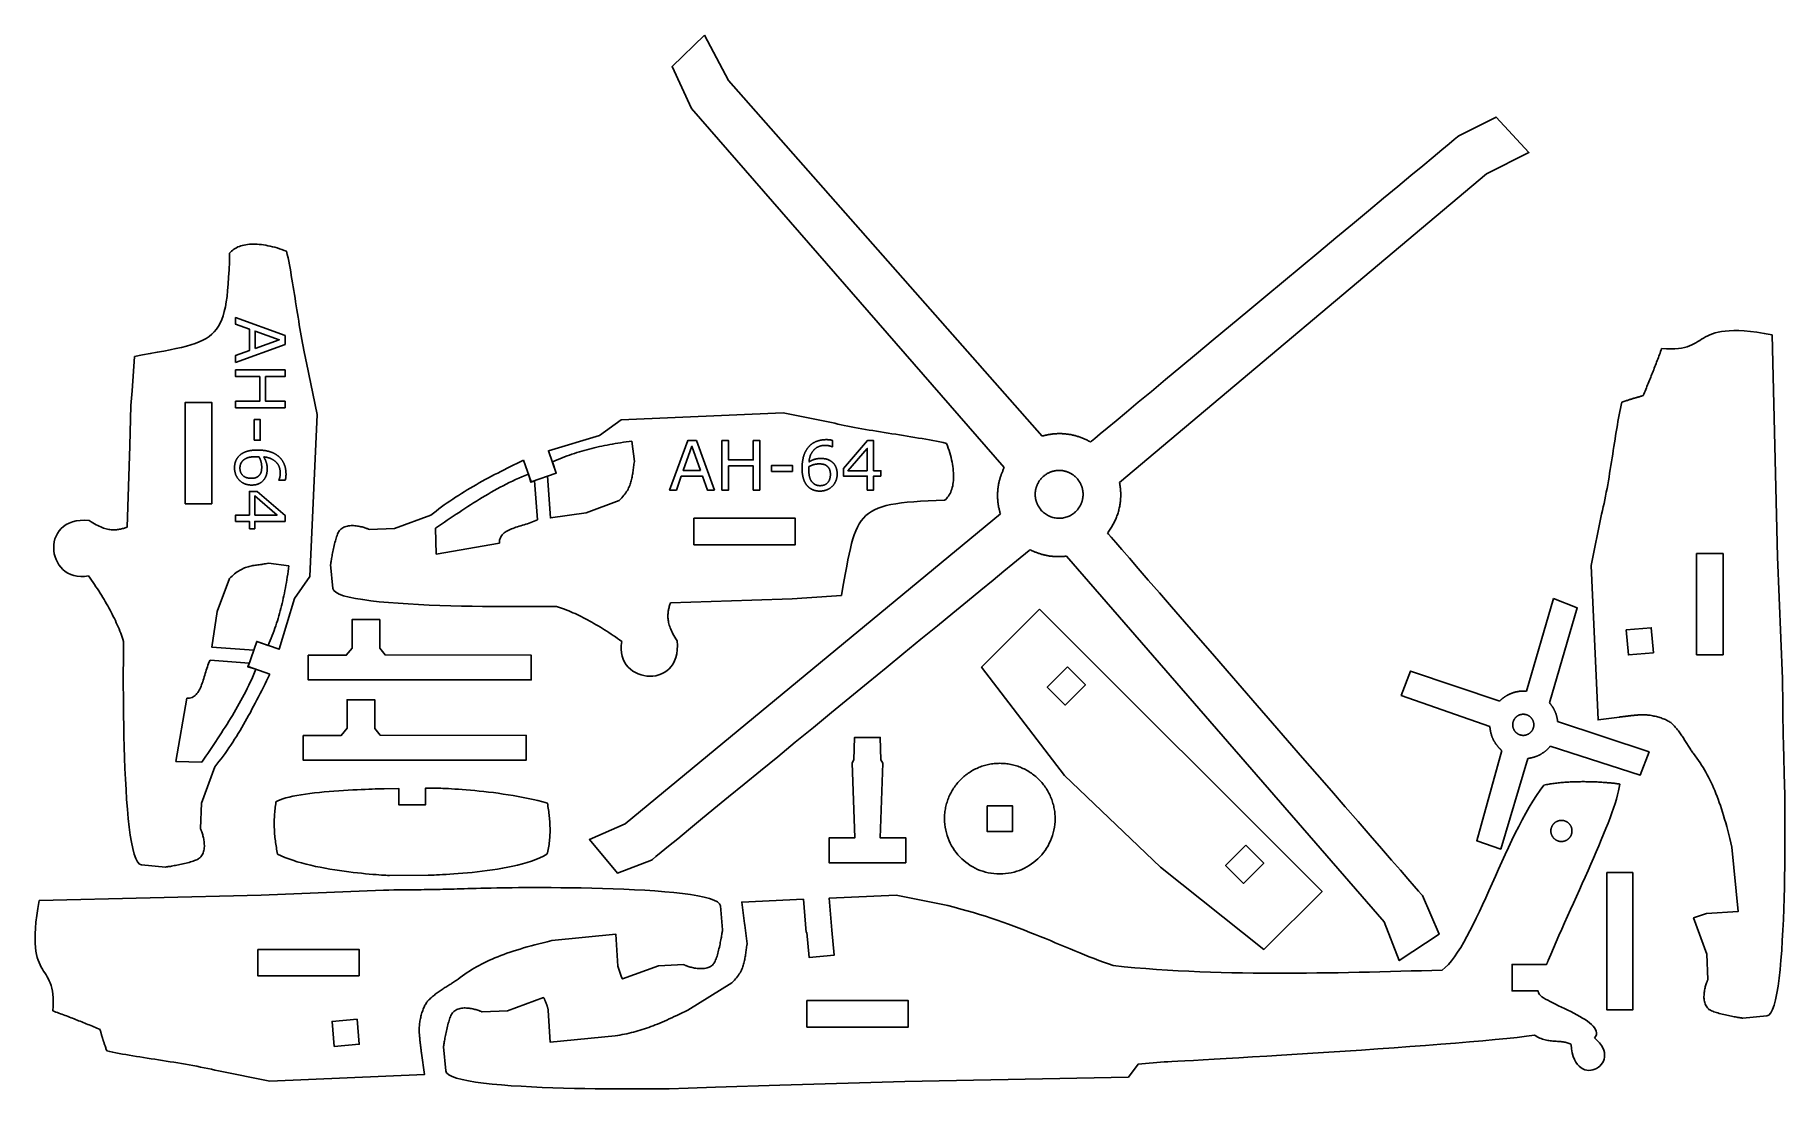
# Model space of a CAD drawing. Extents: x 0.7 to 62.9, y 0.9 to 38.4.
import ezdxf

# ---------------------------------------------------------------- set-up
doc = ezdxf.new("R2010")
doc.units = 0
doc.layers.add('LAYER_1', color=7, linetype='CONTINUOUS')

msp = doc.modelspace()

# ---------------------------------------------------------------- linework, layer by layer
at = {"layer": 'LAYER_1', "color": 7}
for points in [[(24.506, 38.372), (23.353, 37.252), (24.047, 35.756), (35.154, 23.004)], [(36.496, 24.121), (25.355, 36.752), (24.506, 38.372), (24.506, 38.372)], [(39.245, 22.48), (52.282, 33.439), (53.79, 34.197), (52.631, 35.455), (51.298, 34.793)], [(51.298, 34.793), (51.258, 34.76), (51.142, 34.663), (50.954, 34.507), (50.701, 34.296), (50.387, 34.035), (50.018, 33.728), (49.598, 33.379), (49.134, 32.993), (48.63, 32.574), (48.092, 32.127), (47.525, 31.655), (46.935, 31.164), (46.326, 30.658), (45.703, 30.14), (45.073, 29.616), (44.44, 29.09), (43.81, 28.566), (43.188, 28.048), (42.579, 27.542), (41.988, 27.05), (41.421, 26.579), (40.883, 26.131), (40.379, 25.713), (39.915, 25.326), (39.496, 24.978), (39.126, 24.671), (38.812, 24.409), (38.559, 24.199), (38.371, 24.043), (38.255, 23.946), (38.215, 23.913)], [(4.258, 26.955), (4.543, 27.008), (4.811, 27.056), (5.064, 27.102), (5.3, 27.146), (5.52, 27.189), (5.726, 27.232), (5.918, 27.275), (6.096, 27.32), (6.26, 27.367), (6.412, 27.416), (6.552, 27.47), (6.681, 27.528), (6.798, 27.592), (6.905, 27.662), (7.001, 27.74), (7.089, 27.825), (7.167, 27.919), (7.237, 28.023), (7.3, 28.137), (7.355, 28.263), (7.403, 28.4), (7.445, 28.551), (7.481, 28.715), (7.513, 28.894), (7.54, 29.088), (7.562, 29.298), (7.582, 29.526), (7.598, 29.771), (7.612, 30.035), (7.624, 30.319), (7.634, 30.623)], [(7.634, 30.623), (7.668, 30.662), (7.705, 30.698), (7.744, 30.732), (7.786, 30.763), (7.831, 30.791), (7.878, 30.817), (7.927, 30.841), (7.979, 30.862), (8.034, 30.88), (8.09, 30.897), (8.149, 30.91), (8.21, 30.921), (8.272, 30.93), (8.337, 30.936), (8.404, 30.94), (8.472, 30.942), (8.542, 30.941), (8.613, 30.938), (8.687, 30.933), (8.761, 30.925), (8.837, 30.915), (8.915, 30.902), (8.993, 30.888), (9.073, 30.871), (9.154, 30.851), (9.236, 30.83), (9.318, 30.806), (9.402, 30.78), (9.487, 30.752), (9.572, 30.722), (9.658, 30.69)], [(9.658, 30.69), (9.683, 30.574), (9.707, 30.455), (9.732, 30.334), (9.755, 30.21), (9.779, 30.085), (9.802, 29.957), (9.825, 29.827), (9.847, 29.696), (9.869, 29.563), (9.891, 29.43), (9.913, 29.295), (9.935, 29.159), (9.956, 29.024), (9.978, 28.887), (9.999, 28.751), (10.021, 28.614), (10.043, 28.478), (10.064, 28.343), (10.086, 28.208), (10.108, 28.074), (10.13, 27.941), (10.152, 27.81), (10.175, 27.68), (10.198, 27.552), (10.221, 27.426), (10.245, 27.302), (10.269, 27.18), (10.294, 27.061), (10.319, 26.945), (10.344, 26.831), (10.37, 26.721)], [(62.433, 27.722), (62.152, 27.771), (61.893, 27.81), (61.658, 27.838), (61.443, 27.858), (61.247, 27.869), (61.07, 27.872), (60.91, 27.867), (60.765, 27.856), (60.634, 27.84), (60.516, 27.817), (60.409, 27.79), (60.312, 27.759), (60.223, 27.725), (60.142, 27.687), (60.066, 27.648), (59.994, 27.606), (59.926, 27.564), (59.859, 27.522), (59.793, 27.48), (59.725, 27.439), (59.654, 27.4), (59.58, 27.363), (59.5, 27.329), (59.414, 27.298), (59.32, 27.272), (59.216, 27.25), (59.101, 27.234), (58.974, 27.224), (58.834, 27.221), (58.678, 27.225), (58.506, 27.237)], [(62.803, 15.494), (62.618, 19.838), (62.433, 27.722)], [(3.993, 20.883), (4.083, 23.775), (4.128, 25.204), (4.167, 25.727), (4.258, 26.955)], [(58.506, 27.237), (58.487, 27.183), (58.468, 27.129), (58.449, 27.075), (58.43, 27.021), (58.41, 26.967), (58.39, 26.913), (58.37, 26.859), (58.35, 26.805), (58.33, 26.751), (58.309, 26.697), (58.289, 26.644), (58.268, 26.59), (58.247, 26.536), (58.226, 26.482), (58.205, 26.428), (58.183, 26.375), (58.162, 26.321), (58.14, 26.267), (58.119, 26.213), (58.097, 26.159), (58.075, 26.105), (58.053, 26.051), (58.031, 25.997), (58.009, 25.942), (57.986, 25.888), (57.964, 25.834), (57.942, 25.779), (57.919, 25.725), (57.896, 25.67), (57.874, 25.615), (57.851, 25.56)], [(10.37, 26.721), (10.739, 24.894)], [(57.851, 25.56), (57.82, 25.552), (57.792, 25.544), (57.764, 25.537), (57.739, 25.53), (57.715, 25.523), (57.691, 25.517), (57.669, 25.511), (57.648, 25.505), (57.628, 25.499), (57.609, 25.493), (57.589, 25.488), (57.571, 25.482), (57.552, 25.476), (57.533, 25.471), (57.515, 25.465), (57.496, 25.459), (57.477, 25.453), (57.457, 25.446), (57.437, 25.44), (57.415, 25.433), (57.393, 25.425), (57.37, 25.418), (57.346, 25.41), (57.32, 25.401), (57.292, 25.392), (57.263, 25.382), (57.233, 25.372), (57.2, 25.361), (57.165, 25.349), (57.128, 25.337), (57.088, 25.324)], [(10.739, 24.894), (10.487, 19.137), (9.943, 18.359), (9.396, 16.549), (8.598, 16.827), (8.288, 15.933), (9.061, 15.664)], [(27.304, 24.946), (21.547, 24.695), (20.769, 24.15), (18.959, 23.604), (19.237, 22.806), (18.343, 22.495), (18.074, 23.269)], [(29.131, 24.578), (27.304, 24.946)], [(57.088, 25.324), (57.065, 25.218), (57.043, 25.109), (57.021, 24.997), (56.999, 24.882), (56.978, 24.765), (56.956, 24.645), (56.935, 24.523), (56.915, 24.398), (56.894, 24.271), (56.873, 24.143), (56.852, 24.013), (56.832, 23.882), (56.811, 23.749), (56.79, 23.616), (56.769, 23.481), (56.748, 23.346), (56.726, 23.21), (56.705, 23.074), (56.683, 22.938), (56.66, 22.801), (56.637, 22.665), (56.614, 22.529), (56.59, 22.394), (56.566, 22.26), (56.541, 22.126), (56.515, 21.994), (56.489, 21.863), (56.462, 21.733), (56.434, 21.606), (56.405, 21.479), (56.376, 21.355)], [(33.099, 23.865), (32.984, 23.891), (32.865, 23.915), (32.744, 23.939), (32.62, 23.963), (32.494, 23.987), (32.367, 24.01), (32.237, 24.032), (32.106, 24.055), (31.973, 24.077), (31.839, 24.099), (31.705, 24.121), (31.569, 24.143), (31.433, 24.164), (31.297, 24.186), (31.161, 24.207), (31.024, 24.229), (30.888, 24.25), (30.753, 24.272), (30.618, 24.294), (30.484, 24.316), (30.351, 24.338), (30.22, 24.36), (30.09, 24.383), (29.962, 24.406), (29.835, 24.429), (29.711, 24.453), (29.59, 24.477), (29.471, 24.501), (29.354, 24.526), (29.241, 24.552), (29.131, 24.578)], [(21.926, 23.946), (21.824, 23.932), (21.723, 23.918), (21.623, 23.903), (21.525, 23.888), (21.427, 23.873), (21.331, 23.857), (21.235, 23.84), (21.14, 23.823), (21.047, 23.805), (20.954, 23.787), (20.861, 23.768), (20.77, 23.748), (20.679, 23.728), (20.588, 23.707), (20.499, 23.685), (20.409, 23.662), (20.321, 23.639), (20.232, 23.615), (20.144, 23.59), (20.057, 23.564), (19.969, 23.537), (19.882, 23.509), (19.795, 23.48), (19.708, 23.45), (19.621, 23.419), (19.534, 23.387), (19.447, 23.354), (19.36, 23.32), (19.273, 23.284), (19.185, 23.248), (19.098, 23.21)], [(22.014, 23.217), (21.926, 23.946)], [(33.033, 21.842), (33.072, 21.876), (33.108, 21.913), (33.141, 21.952), (33.173, 21.994), (33.201, 22.039), (33.227, 22.086), (33.251, 22.135), (33.272, 22.187), (33.29, 22.242), (33.306, 22.298), (33.32, 22.357), (33.331, 22.417), (33.34, 22.48), (33.346, 22.545), (33.35, 22.611), (33.352, 22.68), (33.351, 22.75), (33.348, 22.821), (33.342, 22.894), (33.335, 22.969), (33.325, 23.045), (33.312, 23.122), (33.297, 23.201), (33.28, 23.281), (33.261, 23.362), (33.24, 23.443), (33.216, 23.526), (33.19, 23.61), (33.162, 23.694), (33.132, 23.78), (33.099, 23.865)], [(37.301, 24.204), (37.275, 24.206), (37.249, 24.207), (37.222, 24.209), (37.196, 24.21), (37.17, 24.211), (37.144, 24.211), (37.117, 24.211), (37.091, 24.211), (37.065, 24.211), (37.039, 24.21), (37.013, 24.209), (36.986, 24.207), (36.96, 24.206), (36.934, 24.204), (36.908, 24.201), (36.882, 24.199), (36.856, 24.196), (36.83, 24.192), (36.804, 24.189), (36.778, 24.185), (36.752, 24.181), (36.726, 24.176), (36.7, 24.171), (36.675, 24.166), (36.649, 24.161), (36.623, 24.155), (36.598, 24.149), (36.572, 24.142), (36.547, 24.136), (36.521, 24.129), (36.496, 24.121)], [(38.215, 23.913), (38.188, 23.928), (38.161, 23.944), (38.133, 23.958), (38.106, 23.973), (38.078, 23.987), (38.05, 24), (38.021, 24.014), (37.993, 24.026), (37.964, 24.039), (37.936, 24.051), (37.907, 24.062), (37.878, 24.073), (37.848, 24.084), (37.819, 24.094), (37.789, 24.104), (37.76, 24.114), (37.73, 24.123), (37.7, 24.131), (37.67, 24.14), (37.64, 24.147), (37.609, 24.155), (37.579, 24.161), (37.548, 24.168), (37.518, 24.174), (37.487, 24.179), (37.456, 24.185), (37.425, 24.189), (37.394, 24.194), (37.363, 24.197), (37.332, 24.201), (37.301, 24.204)], [(18.074, 23.269), (17.958, 23.212), (17.842, 23.155), (17.727, 23.098), (17.612, 23.041), (17.498, 22.984), (17.384, 22.927), (17.271, 22.869), (17.159, 22.811), (17.047, 22.753), (16.936, 22.695), (16.826, 22.636), (16.716, 22.577), (16.607, 22.517), (16.499, 22.457), (16.391, 22.396), (16.284, 22.335), (16.178, 22.273), (16.073, 22.21), (15.968, 22.146), (15.865, 22.082), (15.762, 22.017), (15.66, 21.951), (15.558, 21.884), (15.458, 21.816), (15.358, 21.748), (15.259, 21.678), (15.162, 21.607), (15.065, 21.535), (14.969, 21.461), (14.874, 21.387), (14.779, 21.311)], [(19.098, 23.21), (19.237, 22.808)], [(21.469, 21.836), (21.517, 21.883), (21.561, 21.929), (21.602, 21.974), (21.64, 22.02), (21.674, 22.064), (21.706, 22.108), (21.736, 22.152), (21.763, 22.196), (21.787, 22.239), (21.809, 22.282), (21.829, 22.325), (21.847, 22.368), (21.863, 22.411), (21.878, 22.454), (21.891, 22.497), (21.903, 22.539), (21.913, 22.582), (21.922, 22.625), (21.931, 22.669), (21.939, 22.712), (21.946, 22.756), (21.952, 22.8), (21.958, 22.844), (21.964, 22.889), (21.97, 22.934), (21.977, 22.98), (21.983, 23.026), (21.99, 23.073), (21.997, 23.12), (22.005, 23.168), (22.014, 23.217)], [(35.154, 23.004), (35.142, 22.98), (35.13, 22.955), (35.119, 22.931), (35.107, 22.906), (35.097, 22.882), (35.086, 22.857), (35.076, 22.832), (35.066, 22.807), (35.056, 22.782), (35.047, 22.757), (35.038, 22.732), (35.029, 22.706), (35.02, 22.681), (35.012, 22.655), (35.005, 22.63), (34.997, 22.604), (34.99, 22.578), (34.983, 22.552), (34.976, 22.526), (34.97, 22.5), (34.964, 22.474), (34.959, 22.448), (34.954, 22.421), (34.949, 22.395), (34.944, 22.368), (34.94, 22.342), (34.936, 22.315), (34.932, 22.289), (34.929, 22.262), (34.926, 22.235), (34.923, 22.209)], [(18.247, 22.774), (18.131, 22.726), (18.016, 22.678), (17.903, 22.628), (17.79, 22.576), (17.679, 22.524), (17.569, 22.47), (17.46, 22.415), (17.351, 22.359), (17.243, 22.303), (17.136, 22.245), (17.03, 22.186), (16.924, 22.126), (16.819, 22.065), (16.714, 22.003), (16.61, 21.941), (16.506, 21.877), (16.402, 21.813), (16.299, 21.748), (16.195, 21.683), (16.092, 21.617), (15.989, 21.55), (15.886, 21.482), (15.782, 21.414), (15.679, 21.346), (15.575, 21.277), (15.471, 21.207), (15.367, 21.137), (15.262, 21.067), (15.157, 20.996), (15.051, 20.925), (14.945, 20.854)], [(18.571, 21.146), (18.465, 22.538), (18.339, 22.485), (18.247, 22.774)], [(19.237, 22.808), (18.923, 22.7), (19.028, 21.214), (20.302, 21.399), (21.469, 21.836)], [(36.256, 22.128), (36.258, 22.149), (36.261, 22.171), (36.264, 22.192), (36.268, 22.214), (36.272, 22.235), (36.277, 22.256), (36.282, 22.277), (36.288, 22.297), (36.295, 22.318), (36.302, 22.338), (36.309, 22.358), (36.317, 22.378), (36.325, 22.398), (36.334, 22.417), (36.344, 22.436), (36.354, 22.455), (36.364, 22.474), (36.375, 22.493), (36.386, 22.511), (36.398, 22.529), (36.41, 22.546), (36.423, 22.564), (36.436, 22.581), (36.449, 22.597), (36.463, 22.614), (36.478, 22.63), (36.493, 22.645), (36.508, 22.661), (36.524, 22.676), (36.54, 22.69), (36.556, 22.705)], [(36.556, 22.705), (36.571, 22.717), (36.586, 22.729), (36.602, 22.74), (36.618, 22.752), (36.634, 22.762), (36.65, 22.773), (36.666, 22.783), (36.683, 22.792), (36.699, 22.802), (36.716, 22.811), (36.733, 22.819), (36.751, 22.827), (36.768, 22.835), (36.786, 22.842), (36.804, 22.849), (36.822, 22.856), (36.84, 22.862), (36.858, 22.868), (36.876, 22.873), (36.895, 22.878), (36.913, 22.882), (36.932, 22.886), (36.951, 22.89), (36.97, 22.893), (36.989, 22.896), (37.008, 22.898), (37.027, 22.9), (37.046, 22.902), (37.066, 22.903), (37.085, 22.903), (37.104, 22.904)], [(37.104, 22.904), (37.128, 22.903), (37.153, 22.902), (37.177, 22.9), (37.2, 22.898), (37.224, 22.895), (37.248, 22.891), (37.271, 22.887), (37.295, 22.882), (37.318, 22.876), (37.341, 22.87), (37.363, 22.863), (37.386, 22.855), (37.408, 22.847), (37.43, 22.838), (37.452, 22.828), (37.473, 22.818), (37.494, 22.808), (37.515, 22.797), (37.536, 22.785), (37.556, 22.772), (37.576, 22.759), (37.596, 22.746), (37.615, 22.732), (37.634, 22.717), (37.652, 22.702), (37.67, 22.686), (37.688, 22.67), (37.705, 22.653), (37.722, 22.636), (37.738, 22.618), (37.754, 22.6)], [(37.754, 22.6), (37.768, 22.583), (37.781, 22.566), (37.794, 22.548), (37.806, 22.531), (37.818, 22.513), (37.829, 22.494), (37.84, 22.476), (37.851, 22.457), (37.861, 22.438), (37.87, 22.419), (37.879, 22.399), (37.888, 22.379), (37.896, 22.36), (37.903, 22.339), (37.91, 22.319), (37.916, 22.299), (37.922, 22.278), (37.928, 22.258), (37.933, 22.237), (37.937, 22.216), (37.941, 22.195), (37.944, 22.173), (37.947, 22.152), (37.949, 22.131), (37.951, 22.109), (37.952, 22.088), (37.953, 22.066), (37.953, 22.044), (37.952, 22.023), (37.951, 22.001), (37.949, 21.979)], [(39.283, 21.842), (39.285, 21.863), (39.286, 21.883), (39.287, 21.904), (39.288, 21.925), (39.289, 21.945), (39.29, 21.966), (39.291, 21.987), (39.291, 22.007), (39.291, 22.028), (39.291, 22.049), (39.291, 22.069), (39.29, 22.09), (39.29, 22.111), (39.289, 22.131), (39.288, 22.152), (39.287, 22.173), (39.285, 22.193), (39.284, 22.214), (39.282, 22.234), (39.28, 22.255), (39.278, 22.276), (39.275, 22.296), (39.273, 22.317), (39.27, 22.337), (39.267, 22.357), (39.264, 22.378), (39.26, 22.398), (39.257, 22.419), (39.253, 22.439), (39.249, 22.459), (39.245, 22.48)], [(29.365, 18.465), (29.418, 18.751), (29.466, 19.019), (29.512, 19.271), (29.556, 19.507), (29.599, 19.728), (29.642, 19.934), (29.685, 20.126), (29.73, 20.304), (29.776, 20.468), (29.826, 20.62), (29.88, 20.76), (29.938, 20.888), (30.002, 21.006), (30.072, 21.112), (30.15, 21.209), (30.235, 21.297), (30.329, 21.375), (30.433, 21.445), (30.547, 21.507), (30.673, 21.562), (30.81, 21.611), (30.961, 21.653), (31.125, 21.689), (31.304, 21.721), (31.498, 21.747), (31.708, 21.77), (31.936, 21.789), (32.181, 21.806), (32.445, 21.82), (32.729, 21.832), (33.033, 21.842)], [(34.923, 22.209), (34.921, 22.181), (34.919, 22.153), (34.917, 22.125), (34.916, 22.098), (34.915, 22.07), (34.915, 22.042), (34.915, 22.014), (34.915, 21.987), (34.915, 21.959), (34.916, 21.931), (34.917, 21.903), (34.919, 21.876), (34.921, 21.848), (34.923, 21.821), (34.926, 21.793), (34.929, 21.765), (34.932, 21.738), (34.936, 21.711), (34.94, 21.683), (34.944, 21.656), (34.949, 21.629), (34.954, 21.601), (34.96, 21.574), (34.966, 21.547), (34.972, 21.52), (34.978, 21.493), (34.985, 21.466), (34.992, 21.439), (35, 21.413), (35.008, 21.386), (35.016, 21.36)], [(36.451, 21.507), (36.438, 21.524), (36.424, 21.541), (36.411, 21.559), (36.399, 21.576), (36.387, 21.594), (36.376, 21.613), (36.365, 21.631), (36.354, 21.65), (36.344, 21.669), (36.335, 21.688), (36.326, 21.708), (36.317, 21.727), (36.31, 21.747), (36.302, 21.767), (36.295, 21.788), (36.289, 21.808), (36.283, 21.829), (36.277, 21.849), (36.272, 21.87), (36.268, 21.891), (36.264, 21.912), (36.261, 21.933), (36.258, 21.955), (36.256, 21.976), (36.254, 21.998), (36.253, 22.019), (36.253, 22.041), (36.253, 22.062), (36.253, 22.084), (36.254, 22.106), (36.256, 22.128)], [(37.949, 21.979), (37.947, 21.958), (37.944, 21.936), (37.941, 21.915), (37.937, 21.893), (37.933, 21.872), (37.928, 21.851), (37.923, 21.83), (37.917, 21.81), (37.91, 21.789), (37.904, 21.769), (37.896, 21.749), (37.888, 21.729), (37.88, 21.709), (37.871, 21.69), (37.861, 21.67), (37.852, 21.651), (37.841, 21.633), (37.83, 21.614), (37.819, 21.596), (37.807, 21.578), (37.795, 21.561), (37.782, 21.543), (37.769, 21.526), (37.756, 21.509), (37.742, 21.493), (37.727, 21.477), (37.713, 21.461), (37.697, 21.446), (37.682, 21.431), (37.665, 21.416), (37.649, 21.402)], [(38.818, 20.681), (38.843, 20.714), (38.868, 20.747), (38.892, 20.78), (38.915, 20.814), (38.938, 20.848), (38.959, 20.883), (38.981, 20.918), (39.001, 20.953), (39.021, 20.989), (39.041, 21.025), (39.059, 21.061), (39.077, 21.098), (39.095, 21.135), (39.111, 21.172), (39.127, 21.209), (39.142, 21.247), (39.157, 21.285), (39.17, 21.324), (39.183, 21.362), (39.196, 21.401), (39.207, 21.44), (39.218, 21.48), (39.228, 21.519), (39.238, 21.559), (39.246, 21.599), (39.254, 21.639), (39.262, 21.679), (39.268, 21.72), (39.274, 21.76), (39.279, 21.801), (39.283, 21.842)], [(14.779, 21.311), (13.496, 20.844), (12.593, 20.801)], [(17.22, 20.319), (17.221, 20.372), (17.226, 20.42), (17.236, 20.466), (17.251, 20.509), (17.27, 20.548), (17.293, 20.585), (17.319, 20.62), (17.35, 20.652), (17.383, 20.682), (17.42, 20.71), (17.46, 20.736), (17.502, 20.761), (17.548, 20.784), (17.595, 20.806), (17.645, 20.827), (17.697, 20.846), (17.75, 20.865), (17.805, 20.884), (17.862, 20.902), (17.919, 20.919), (17.978, 20.937), (18.037, 20.954), (18.097, 20.972), (18.157, 20.991), (18.218, 21.01), (18.278, 21.029), (18.338, 21.05), (18.398, 21.072), (18.457, 21.095), (18.515, 21.12), (18.571, 21.146)], [(35.016, 21.36), (21.681, 10.347), (20.413, 9.79), (21.411, 8.6), (22.615, 9.052)], [(37.649, 21.402), (37.614, 21.374), (37.577, 21.348), (37.54, 21.324), (37.502, 21.303), (37.463, 21.283), (37.423, 21.266), (37.383, 21.251), (37.342, 21.238), (37.301, 21.227), (37.26, 21.218), (37.218, 21.211), (37.176, 21.206), (37.134, 21.204), (37.092, 21.203), (37.049, 21.205), (37.007, 21.209), (36.966, 21.214), (36.924, 21.222), (36.883, 21.232), (36.843, 21.244), (36.803, 21.258), (36.763, 21.274), (36.725, 21.292), (36.687, 21.312), (36.65, 21.334), (36.614, 21.358), (36.579, 21.383), (36.545, 21.411), (36.513, 21.441), (36.481, 21.473), (36.451, 21.507)], [(56.376, 21.355), (56.007, 19.528)], [(2.622, 19.156), (2.479, 19.136), (2.343, 19.132), (2.216, 19.143), (2.098, 19.168), (1.987, 19.206), (1.886, 19.255), (1.793, 19.316), (1.709, 19.385), (1.635, 19.464), (1.569, 19.549), (1.514, 19.641), (1.468, 19.738), (1.431, 19.839), (1.405, 19.944), (1.389, 20.05), (1.383, 20.157), (1.388, 20.263), (1.403, 20.369), (1.429, 20.472), (1.466, 20.571), (1.515, 20.666), (1.574, 20.755), (1.645, 20.837), (1.728, 20.912), (1.822, 20.977), (1.929, 21.032), (2.047, 21.076), (2.178, 21.108), (2.322, 21.127), (2.478, 21.131), (2.647, 21.12)], [(2.647, 21.12), (2.711, 21.078), (2.772, 21.04), (2.832, 21.005), (2.89, 20.973), (2.946, 20.945), (3.001, 20.919), (3.054, 20.895), (3.105, 20.875), (3.154, 20.857), (3.202, 20.842), (3.249, 20.828), (3.295, 20.818), (3.339, 20.809), (3.382, 20.802), (3.423, 20.797), (3.464, 20.794), (3.504, 20.792), (3.543, 20.792), (3.581, 20.794), (3.618, 20.797), (3.654, 20.801), (3.69, 20.806), (3.725, 20.812), (3.76, 20.819), (3.794, 20.827), (3.828, 20.835), (3.861, 20.844), (3.894, 20.853), (3.927, 20.863), (3.96, 20.873), (3.993, 20.883)], [(11.551, 20.786), (11.534, 20.765), (11.516, 20.738), (11.499, 20.707), (11.482, 20.673), (11.466, 20.634), (11.45, 20.592), (11.434, 20.547), (11.419, 20.5), (11.404, 20.45), (11.389, 20.399), (11.375, 20.346), (11.361, 20.292), (11.348, 20.237), (11.335, 20.182), (11.323, 20.127), (11.312, 20.073), (11.301, 20.019), (11.29, 19.966), (11.281, 19.915), (11.271, 19.866), (11.263, 19.82), (11.255, 19.776), (11.248, 19.735), (11.242, 19.697), (11.236, 19.663), (11.232, 19.633), (11.228, 19.608), (11.225, 19.588), (11.223, 19.573), (11.221, 19.564), (11.221, 19.561)], [(12.593, 20.801), (12.591, 20.803), (12.586, 20.807), (12.576, 20.812), (12.562, 20.819), (12.544, 20.826), (12.523, 20.835), (12.498, 20.844), (12.471, 20.854), (12.441, 20.864), (12.408, 20.875), (12.373, 20.885), (12.336, 20.895), (12.297, 20.904), (12.257, 20.913), (12.215, 20.921), (12.172, 20.929), (12.128, 20.934), (12.083, 20.939), (12.038, 20.942), (11.993, 20.943), (11.948, 20.942), (11.903, 20.94), (11.859, 20.934), (11.815, 20.927), (11.773, 20.916), (11.731, 20.903), (11.692, 20.887), (11.653, 20.867), (11.617, 20.844), (11.583, 20.817), (11.551, 20.786)], [(14.945, 20.854), (14.974, 19.93), (17.22, 20.319)], [(50.006, 7.801), (49.971, 7.84), (49.872, 7.954), (49.712, 8.139), (49.495, 8.389), (49.226, 8.698), (48.911, 9.061), (48.552, 9.474), (48.155, 9.931), (47.724, 10.427), (47.264, 10.957), (46.779, 11.515), (46.274, 12.096), (45.753, 12.696), (45.221, 13.309), (44.682, 13.929), (44.141, 14.552), (43.602, 15.173), (43.07, 15.785), (42.549, 16.385), (42.044, 16.967), (41.559, 17.525), (41.099, 18.054), (40.668, 18.55), (40.271, 19.007), (39.913, 19.42), (39.597, 19.784), (39.328, 20.093), (39.112, 20.342), (38.951, 20.527), (38.852, 20.642), (38.818, 20.681)], [(22.615, 9.052), (22.656, 9.085), (22.775, 9.184), (22.968, 9.342), (23.229, 9.556), (23.552, 9.82), (23.932, 10.132), (24.363, 10.486), (24.841, 10.877), (25.359, 11.302), (25.913, 11.756), (26.496, 12.235), (27.104, 12.733), (27.73, 13.247), (28.371, 13.772), (29.019, 14.303), (29.67, 14.837), (30.318, 15.369), (30.958, 15.894), (31.585, 16.408), (32.193, 16.906), (32.776, 17.384), (33.33, 17.838), (33.848, 18.263), (34.325, 18.655), (34.757, 19.009), (35.137, 19.32), (35.46, 19.585), (35.72, 19.799), (35.913, 19.957), (36.033, 20.055), (36.074, 20.089)], [(36.074, 20.089), (36.099, 20.076), (36.124, 20.063), (36.15, 20.051), (36.175, 20.039), (36.201, 20.028), (36.226, 20.016), (36.252, 20.005), (36.278, 19.995), (36.304, 19.985), (36.331, 19.975), (36.357, 19.965), (36.384, 19.956), (36.41, 19.947), (36.437, 19.938), (36.464, 19.93), (36.491, 19.922), (36.518, 19.915), (36.545, 19.908), (36.572, 19.901), (36.599, 19.894), (36.627, 19.888), (36.654, 19.883), (36.682, 19.877), (36.709, 19.872), (36.737, 19.867), (36.765, 19.863), (36.793, 19.859), (36.821, 19.855), (36.849, 19.852), (36.877, 19.849), (36.905, 19.847)], [(7.628, 19.059), (7.675, 19.107), (7.721, 19.151), (7.767, 19.192), (7.812, 19.23), (7.856, 19.265), (7.901, 19.297), (7.945, 19.326), (7.988, 19.353), (8.032, 19.377), (8.075, 19.399), (8.118, 19.419), (8.161, 19.437), (8.203, 19.453), (8.246, 19.468), (8.289, 19.481), (8.332, 19.493), (8.375, 19.503), (8.418, 19.513), (8.461, 19.521), (8.504, 19.529), (8.548, 19.536), (8.592, 19.542), (8.636, 19.549), (8.681, 19.555), (8.726, 19.561), (8.772, 19.567), (8.818, 19.573), (8.865, 19.58), (8.912, 19.587), (8.96, 19.595), (9.009, 19.604)], [(9.738, 19.516), (9.725, 19.414), (9.71, 19.313), (9.696, 19.214), (9.681, 19.115), (9.665, 19.017), (9.649, 18.921), (9.632, 18.825), (9.615, 18.731), (9.597, 18.637), (9.579, 18.544), (9.56, 18.451), (9.541, 18.36), (9.52, 18.269), (9.499, 18.179), (9.477, 18.089), (9.455, 18), (9.431, 17.911), (9.407, 17.822), (9.382, 17.734), (9.356, 17.647), (9.329, 17.559), (9.301, 17.472), (9.272, 17.385), (9.242, 17.298), (9.211, 17.211), (9.179, 17.124), (9.146, 17.037), (9.112, 16.95), (9.077, 16.863), (9.04, 16.775), (9.002, 16.688)], [(9.009, 19.604), (9.738, 19.516)], [(11.221, 19.561), (11.299, 18.713)], [(36.905, 19.847), (36.92, 19.846), (36.935, 19.845), (36.95, 19.844), (36.964, 19.843), (36.979, 19.842), (36.994, 19.842), (37.009, 19.841), (37.024, 19.841), (37.039, 19.84), (37.054, 19.84), (37.069, 19.84), (37.084, 19.84), (37.099, 19.84), (37.114, 19.84), (37.129, 19.841), (37.144, 19.841), (37.159, 19.842), (37.174, 19.842), (37.189, 19.843), (37.204, 19.844), (37.218, 19.845), (37.233, 19.846), (37.248, 19.847), (37.263, 19.848), (37.278, 19.849), (37.293, 19.851), (37.308, 19.852), (37.323, 19.854), (37.338, 19.856), (37.353, 19.858), (37.367, 19.86)], [(37.367, 19.86), (48.648, 6.864), (49.187, 5.491), (50.6, 6.423), (50.006, 7.801)], [(56.007, 19.528), (56.247, 14.039), (57.007, 14.142)], [(3.867, 16.831), (3.843, 16.904), (3.818, 16.977), (3.791, 17.05), (3.764, 17.124), (3.735, 17.197), (3.705, 17.271), (3.674, 17.345), (3.641, 17.419), (3.608, 17.493), (3.573, 17.567), (3.538, 17.642), (3.501, 17.716), (3.463, 17.791), (3.424, 17.866), (3.385, 17.941), (3.344, 18.016), (3.302, 18.091), (3.259, 18.166), (3.215, 18.242), (3.171, 18.317), (3.125, 18.393), (3.078, 18.469), (3.031, 18.545), (2.983, 18.621), (2.934, 18.697), (2.884, 18.773), (2.833, 18.849), (2.781, 18.926), (2.729, 19.002), (2.676, 19.079), (2.622, 19.156)], [(8.6, 16.827), (8.492, 16.514), (7.006, 16.619), (7.191, 17.892), (7.628, 19.059)], [(11.299, 18.713), (11.33, 18.64), (11.406, 18.573), (11.525, 18.511), (11.683, 18.454), (11.877, 18.403), (12.104, 18.356), (12.361, 18.313), (12.644, 18.275), (12.95, 18.24), (13.277, 18.21), (13.622, 18.183), (13.98, 18.16), (14.348, 18.139), (14.725, 18.122), (15.106, 18.107), (15.488, 18.095), (15.869, 18.086), (16.245, 18.078), (16.612, 18.072), (16.968, 18.068), (17.31, 18.066), (17.634, 18.065), (17.938, 18.064), (18.217, 18.065), (18.47, 18.066), (18.692, 18.068), (18.881, 18.07), (19.034, 18.071), (19.147, 18.073), (19.217, 18.074), (19.241, 18.074)], [(19.241, 18.074), (19.314, 18.051), (19.387, 18.025), (19.46, 17.999), (19.533, 17.971), (19.607, 17.943), (19.681, 17.913), (19.755, 17.881), (19.829, 17.849), (19.903, 17.816), (19.977, 17.781), (20.051, 17.746), (20.126, 17.709), (20.201, 17.671), (20.276, 17.632), (20.35, 17.592), (20.426, 17.552), (20.501, 17.51), (20.576, 17.467), (20.652, 17.423), (20.727, 17.378), (20.803, 17.333), (20.879, 17.286), (20.954, 17.239), (21.03, 17.191), (21.107, 17.141), (21.183, 17.091), (21.259, 17.041), (21.336, 16.989), (21.412, 16.937), (21.489, 16.884), (21.565, 16.83)], [(23.53, 16.854), (23.488, 16.918), (23.45, 16.98), (23.415, 17.04), (23.383, 17.098), (23.354, 17.154), (23.328, 17.209), (23.305, 17.261), (23.285, 17.312), (23.267, 17.362), (23.251, 17.41), (23.238, 17.457), (23.227, 17.502), (23.219, 17.547), (23.212, 17.589), (23.207, 17.631), (23.204, 17.672), (23.202, 17.712), (23.202, 17.751), (23.204, 17.788), (23.207, 17.826), (23.211, 17.862), (23.216, 17.898), (23.222, 17.933), (23.229, 17.968), (23.236, 18.002), (23.245, 18.036), (23.254, 18.069), (23.263, 18.102), (23.273, 18.135), (23.283, 18.168), (23.293, 18.201)], [(23.293, 18.201), (26.185, 18.291), (27.614, 18.336), (28.137, 18.374), (29.365, 18.465)], [(54.667, 18.359), (53.71, 15.059)], [(54.527, 14.642), (55.509, 18.018), (54.667, 18.359), (54.667, 18.359)], [(4.505, 8.889), (4.432, 8.92), (4.365, 8.997), (4.303, 9.115), (4.247, 9.273), (4.195, 9.467), (4.148, 9.694), (4.105, 9.951), (4.067, 10.234), (4.033, 10.541), (4.002, 10.868), (3.975, 11.212), (3.952, 11.57), (3.931, 11.939), (3.914, 12.315), (3.9, 12.696), (3.888, 13.078), (3.878, 13.459), (3.87, 13.835), (3.865, 14.202), (3.861, 14.558), (3.858, 14.9), (3.857, 15.224), (3.857, 15.528), (3.857, 15.808), (3.858, 16.06), (3.86, 16.282), (3.862, 16.471), (3.864, 16.624), (3.865, 16.737), (3.866, 16.807), (3.867, 16.831)], [(9.002, 16.688), (8.6, 16.827)], [(21.565, 16.83), (21.545, 16.686), (21.542, 16.551), (21.553, 16.424), (21.578, 16.305), (21.616, 16.195), (21.665, 16.094), (21.725, 16.001), (21.795, 15.917), (21.874, 15.843), (21.959, 15.777), (22.051, 15.722), (22.148, 15.675), (22.249, 15.639), (22.354, 15.613), (22.46, 15.597), (22.567, 15.591), (22.673, 15.596), (22.779, 15.611), (22.882, 15.637), (22.981, 15.674), (23.076, 15.722), (23.165, 15.782), (23.247, 15.853), (23.321, 15.936), (23.387, 16.03), (23.442, 16.137), (23.486, 16.255), (23.518, 16.386), (23.537, 16.53), (23.541, 16.686), (23.53, 16.854)], [(6.112, 14.81), (6.164, 14.811), (6.213, 14.816), (6.258, 14.827), (6.301, 14.841), (6.341, 14.86), (6.378, 14.883), (6.412, 14.909), (6.444, 14.94), (6.474, 14.973), (6.502, 15.01), (6.529, 15.05), (6.553, 15.093), (6.576, 15.138), (6.598, 15.185), (6.619, 15.235), (6.639, 15.287), (6.657, 15.34), (6.676, 15.396), (6.694, 15.452), (6.711, 15.51), (6.729, 15.568), (6.747, 15.627), (6.765, 15.687), (6.783, 15.748), (6.802, 15.808), (6.822, 15.868), (6.842, 15.928), (6.864, 15.988), (6.887, 16.047), (6.912, 16.105), (6.938, 16.162)], [(8.566, 15.837), (8.519, 15.721), (8.47, 15.606), (8.42, 15.493), (8.368, 15.381), (8.316, 15.269), (8.262, 15.159), (8.208, 15.05), (8.152, 14.941), (8.095, 14.833), (8.037, 14.726), (7.978, 14.62), (7.918, 14.514), (7.857, 14.409), (7.795, 14.304), (7.733, 14.2), (7.67, 14.096), (7.605, 13.992), (7.541, 13.889), (7.475, 13.785), (7.409, 13.682), (7.342, 13.579), (7.275, 13.476), (7.206, 13.372), (7.138, 13.269), (7.069, 13.165), (6.999, 13.061), (6.93, 12.957), (6.859, 12.852), (6.789, 12.747), (6.718, 12.641), (6.646, 12.535)], [(6.938, 16.162), (8.331, 16.055), (8.277, 15.929), (8.566, 15.837)], [(9.061, 15.664), (9.005, 15.548), (8.948, 15.432), (8.891, 15.317), (8.834, 15.202), (8.776, 15.088), (8.719, 14.974), (8.661, 14.861), (8.604, 14.749), (8.545, 14.637), (8.487, 14.526), (8.428, 14.416), (8.369, 14.306), (8.309, 14.197), (8.249, 14.089), (8.188, 13.981), (8.127, 13.875), (8.065, 13.768), (8.002, 13.663), (7.939, 13.559), (7.874, 13.455), (7.809, 13.352), (7.743, 13.25), (7.676, 13.148), (7.609, 13.048), (7.54, 12.948), (7.47, 12.85), (7.399, 12.752), (7.327, 12.655), (7.254, 12.559), (7.179, 12.464), (7.103, 12.37)], [(52.753, 14.711), (49.583, 15.774), (49.258, 14.912), (52.407, 13.803)], [(53.035, 14.922), (53.025, 14.916), (53.015, 14.91), (53.005, 14.905), (52.995, 14.899), (52.985, 14.893), (52.976, 14.887), (52.966, 14.881), (52.956, 14.875), (52.947, 14.869), (52.937, 14.863), (52.928, 14.856), (52.919, 14.85), (52.909, 14.843), (52.9, 14.837), (52.891, 14.83), (52.882, 14.823), (52.873, 14.816), (52.864, 14.809), (52.855, 14.802), (52.846, 14.795), (52.837, 14.788), (52.829, 14.781), (52.82, 14.773), (52.811, 14.766), (52.803, 14.758), (52.795, 14.75), (52.786, 14.743), (52.778, 14.735), (52.77, 14.727), (52.762, 14.719), (52.753, 14.711)], [(53.71, 15.059), (53.687, 15.061), (53.664, 15.063), (53.642, 15.063), (53.619, 15.064), (53.597, 15.064), (53.574, 15.064), (53.551, 15.063), (53.529, 15.062), (53.506, 15.06), (53.484, 15.058), (53.462, 15.056), (53.439, 15.053), (53.417, 15.049), (53.395, 15.046), (53.373, 15.042), (53.351, 15.037), (53.329, 15.032), (53.307, 15.027), (53.286, 15.021), (53.264, 15.015), (53.242, 15.009), (53.221, 15.002), (53.2, 14.994), (53.179, 14.987), (53.158, 14.978), (53.137, 14.97), (53.116, 14.961), (53.096, 14.952), (53.075, 14.942), (53.055, 14.932), (53.035, 14.922)], [(62.879, 11.465), (62.874, 11.668), (62.869, 11.857), (62.865, 12.034), (62.86, 12.198), (62.856, 12.351), (62.853, 12.494), (62.849, 12.627), (62.846, 12.752), (62.842, 12.87), (62.84, 12.982), (62.837, 13.088), (62.834, 13.189), (62.832, 13.287), (62.829, 13.382), (62.827, 13.475), (62.825, 13.567), (62.823, 13.66), (62.821, 13.753), (62.82, 13.849), (62.818, 13.948), (62.817, 14.05), (62.815, 14.157), (62.814, 14.27), (62.812, 14.39), (62.811, 14.517), (62.81, 14.653), (62.808, 14.799), (62.807, 14.955), (62.805, 15.122), (62.804, 15.301), (62.803, 15.494)], [(6.646, 12.535), (5.723, 12.564), (6.112, 14.81)], [(54.673, 14.433), (54.669, 14.44), (54.665, 14.447), (54.661, 14.455), (54.656, 14.462), (54.652, 14.469), (54.648, 14.476), (54.644, 14.483), (54.639, 14.49), (54.635, 14.497), (54.63, 14.504), (54.626, 14.511), (54.621, 14.517), (54.617, 14.524), (54.612, 14.531), (54.608, 14.538), (54.603, 14.545), (54.598, 14.551), (54.593, 14.558), (54.588, 14.565), (54.583, 14.571), (54.579, 14.578), (54.574, 14.584), (54.568, 14.591), (54.563, 14.597), (54.558, 14.604), (54.553, 14.61), (54.548, 14.617), (54.543, 14.623), (54.537, 14.629), (54.532, 14.636), (54.527, 14.642)], [(54.813, 13.978), (54.811, 13.993), (54.81, 14.009), (54.808, 14.024), (54.805, 14.039), (54.803, 14.055), (54.8, 14.07), (54.797, 14.085), (54.794, 14.1), (54.791, 14.115), (54.788, 14.13), (54.784, 14.145), (54.78, 14.16), (54.776, 14.175), (54.772, 14.19), (54.768, 14.205), (54.763, 14.22), (54.759, 14.234), (54.754, 14.249), (54.749, 14.264), (54.743, 14.278), (54.738, 14.293), (54.732, 14.307), (54.726, 14.321), (54.72, 14.335), (54.714, 14.35), (54.708, 14.364), (54.701, 14.378), (54.694, 14.392), (54.687, 14.406), (54.68, 14.419), (54.673, 14.433)], [(52.407, 13.803), (52.408, 13.786), (52.409, 13.769), (52.411, 13.752), (52.412, 13.735), (52.414, 13.718), (52.417, 13.701), (52.419, 13.684), (52.422, 13.667), (52.425, 13.65), (52.428, 13.633), (52.431, 13.616), (52.435, 13.6), (52.439, 13.583), (52.443, 13.566), (52.448, 13.55), (52.452, 13.533), (52.457, 13.517), (52.462, 13.5), (52.468, 13.484), (52.473, 13.468), (52.479, 13.452), (52.485, 13.436), (52.491, 13.42), (52.498, 13.404), (52.505, 13.388), (52.512, 13.372), (52.519, 13.357), (52.526, 13.341), (52.534, 13.326), (52.542, 13.31), (52.55, 13.295)], [(53.215, 13.866), (53.215, 13.876), (53.216, 13.885), (53.216, 13.895), (53.217, 13.905), (53.218, 13.914), (53.22, 13.923), (53.221, 13.933), (53.223, 13.942), (53.225, 13.951), (53.227, 13.961), (53.23, 13.97), (53.233, 13.979), (53.236, 13.988), (53.239, 13.997), (53.242, 14.005), (53.246, 14.014), (53.25, 14.023), (53.254, 14.031), (53.258, 14.04), (53.262, 14.048), (53.267, 14.056), (53.272, 14.064), (53.277, 14.072), (53.282, 14.08), (53.288, 14.088), (53.294, 14.096), (53.3, 14.103), (53.306, 14.11), (53.312, 14.118), (53.319, 14.125), (53.325, 14.132)], [(53.325, 13.601), (53.319, 13.608), (53.312, 13.615), (53.306, 13.622), (53.3, 13.629), (53.294, 13.637), (53.288, 13.645), (53.282, 13.652), (53.277, 13.66), (53.272, 13.668), (53.267, 13.676), (53.262, 13.684), (53.258, 13.693), (53.254, 13.701), (53.25, 13.71), (53.246, 13.718), (53.242, 13.727), (53.239, 13.736), (53.236, 13.745), (53.233, 13.754), (53.23, 13.763), (53.227, 13.772), (53.225, 13.781), (53.223, 13.79), (53.221, 13.8), (53.22, 13.809), (53.218, 13.819), (53.217, 13.828), (53.216, 13.838), (53.216, 13.847), (53.215, 13.857), (53.215, 13.866)], [(53.325, 14.132), (53.332, 14.138), (53.339, 14.145), (53.346, 14.151), (53.354, 14.157), (53.361, 14.163), (53.369, 14.169), (53.376, 14.174), (53.384, 14.18), (53.392, 14.185), (53.4, 14.19), (53.409, 14.194), (53.417, 14.199), (53.425, 14.203), (53.434, 14.207), (53.443, 14.211), (53.451, 14.215), (53.46, 14.218), (53.469, 14.221), (53.478, 14.224), (53.487, 14.227), (53.496, 14.229), (53.505, 14.232), (53.515, 14.234), (53.524, 14.236), (53.533, 14.237), (53.543, 14.238), (53.552, 14.239), (53.562, 14.24), (53.571, 14.241), (53.581, 14.241), (53.591, 14.241)], [(53.591, 14.241), (53.6, 14.241), (53.61, 14.241), (53.619, 14.24), (53.629, 14.239), (53.638, 14.238), (53.648, 14.237), (53.657, 14.236), (53.666, 14.234), (53.676, 14.232), (53.685, 14.229), (53.694, 14.227), (53.703, 14.224), (53.712, 14.221), (53.721, 14.218), (53.73, 14.215), (53.738, 14.211), (53.747, 14.207), (53.756, 14.203), (53.764, 14.199), (53.772, 14.194), (53.781, 14.19), (53.789, 14.185), (53.797, 14.18), (53.805, 14.174), (53.812, 14.169), (53.82, 14.163), (53.827, 14.157), (53.835, 14.151), (53.842, 14.145), (53.849, 14.138), (53.856, 14.132)], [(53.856, 14.132), (53.863, 14.125), (53.869, 14.118), (53.875, 14.11), (53.881, 14.103), (53.887, 14.096), (53.893, 14.088), (53.899, 14.08), (53.904, 14.072), (53.909, 14.064), (53.914, 14.056), (53.919, 14.048), (53.923, 14.04), (53.927, 14.031), (53.931, 14.023), (53.935, 14.014), (53.939, 14.005), (53.942, 13.997), (53.945, 13.988), (53.948, 13.979), (53.951, 13.97), (53.954, 13.961), (53.956, 13.951), (53.958, 13.942), (53.96, 13.933), (53.961, 13.923), (53.963, 13.914), (53.964, 13.905), (53.965, 13.895), (53.965, 13.885), (53.966, 13.876), (53.966, 13.866)], [(53.966, 13.866), (53.966, 13.857), (53.965, 13.847), (53.965, 13.838), (53.964, 13.828), (53.963, 13.819), (53.961, 13.809), (53.96, 13.8), (53.958, 13.79), (53.956, 13.781), (53.954, 13.772), (53.951, 13.763), (53.948, 13.754), (53.945, 13.745), (53.942, 13.736), (53.939, 13.727), (53.935, 13.718), (53.931, 13.71), (53.927, 13.701), (53.923, 13.693), (53.919, 13.684), (53.914, 13.676), (53.909, 13.668), (53.904, 13.66), (53.899, 13.652), (53.893, 13.645), (53.887, 13.637), (53.881, 13.629), (53.875, 13.622), (53.869, 13.615), (53.863, 13.608), (53.856, 13.601)], [(54.55, 13.106), (57.747, 12.082), (58.059, 12.903), (54.813, 13.978)], [(57.007, 14.142), (57.033, 14.145), (57.059, 14.149), (57.085, 14.152), (57.11, 14.155), (57.136, 14.158), (57.161, 14.161), (57.186, 14.164), (57.211, 14.167), (57.235, 14.17), (57.259, 14.173), (57.284, 14.176), (57.308, 14.179), (57.332, 14.181), (57.355, 14.184), (57.379, 14.187), (57.402, 14.189), (57.425, 14.192), (57.448, 14.194), (57.471, 14.197), (57.494, 14.199), (57.516, 14.201), (57.539, 14.203), (57.561, 14.206), (57.583, 14.208), (57.605, 14.21), (57.627, 14.212), (57.648, 14.214), (57.67, 14.215), (57.691, 14.217), (57.712, 14.219), (57.733, 14.221)], [(57.733, 14.221), (57.771, 14.223), (57.81, 14.224), (57.85, 14.224), (57.891, 14.223), (57.933, 14.221), (57.975, 14.218), (58.018, 14.214), (58.061, 14.209), (58.104, 14.203), (58.147, 14.196), (58.191, 14.188), (58.234, 14.179), (58.277, 14.17), (58.32, 14.159), (58.363, 14.148), (58.405, 14.136), (58.446, 14.124), (58.487, 14.11), (58.527, 14.096), (58.566, 14.081), (58.603, 14.066), (58.64, 14.05), (58.675, 14.033), (58.709, 14.016), (58.742, 13.999), (58.773, 13.981), (58.802, 13.962), (58.829, 13.943), (58.855, 13.923), (58.878, 13.904), (58.899, 13.883)], [(58.899, 13.883), (58.931, 13.851), (58.961, 13.818), (58.991, 13.785), (59.019, 13.752), (59.047, 13.718), (59.074, 13.684), (59.1, 13.651), (59.126, 13.616), (59.151, 13.582), (59.176, 13.548), (59.199, 13.514), (59.223, 13.479), (59.246, 13.445), (59.269, 13.41), (59.291, 13.376), (59.313, 13.341), (59.335, 13.307), (59.356, 13.273), (59.378, 13.238), (59.399, 13.204), (59.42, 13.17), (59.441, 13.137), (59.463, 13.103), (59.484, 13.07), (59.506, 13.036), (59.527, 13.004), (59.549, 12.971), (59.572, 12.939), (59.594, 12.907), (59.617, 12.875), (59.641, 12.844)], [(52.55, 13.295), (52.557, 13.282), (52.564, 13.27), (52.571, 13.257), (52.579, 13.245), (52.587, 13.233), (52.594, 13.22), (52.602, 13.208), (52.61, 13.196), (52.618, 13.184), (52.627, 13.173), (52.635, 13.161), (52.644, 13.149), (52.652, 13.138), (52.661, 13.126), (52.67, 13.115), (52.679, 13.104), (52.689, 13.093), (52.698, 13.082), (52.707, 13.071), (52.717, 13.06), (52.727, 13.05), (52.737, 13.039), (52.747, 13.029), (52.757, 13.019), (52.767, 13.008), (52.778, 12.998), (52.788, 12.988), (52.799, 12.979), (52.81, 12.969), (52.821, 12.959), (52.832, 12.95)], [(53.591, 13.491), (53.581, 13.491), (53.571, 13.492), (53.562, 13.492), (53.552, 13.493), (53.543, 13.494), (53.533, 13.495), (53.524, 13.497), (53.515, 13.499), (53.505, 13.501), (53.496, 13.503), (53.487, 13.506), (53.478, 13.508), (53.469, 13.511), (53.46, 13.514), (53.451, 13.518), (53.443, 13.521), (53.434, 13.525), (53.425, 13.529), (53.417, 13.534), (53.409, 13.538), (53.4, 13.543), (53.392, 13.548), (53.384, 13.553), (53.376, 13.558), (53.369, 13.564), (53.361, 13.569), (53.354, 13.575), (53.346, 13.581), (53.339, 13.588), (53.332, 13.594), (53.325, 13.601)], [(53.856, 13.601), (53.849, 13.594), (53.842, 13.588), (53.835, 13.581), (53.827, 13.575), (53.82, 13.569), (53.812, 13.564), (53.805, 13.558), (53.797, 13.553), (53.789, 13.548), (53.781, 13.543), (53.772, 13.538), (53.764, 13.534), (53.756, 13.529), (53.747, 13.525), (53.738, 13.521), (53.73, 13.518), (53.721, 13.514), (53.712, 13.511), (53.703, 13.508), (53.694, 13.506), (53.685, 13.503), (53.676, 13.501), (53.666, 13.499), (53.657, 13.497), (53.648, 13.495), (53.638, 13.494), (53.629, 13.493), (53.619, 13.492), (53.61, 13.492), (53.6, 13.491), (53.591, 13.491)], [(54.187, 12.807), (54.201, 12.814), (54.214, 12.822), (54.227, 12.829), (54.241, 12.837), (54.254, 12.845), (54.267, 12.853), (54.279, 12.862), (54.292, 12.87), (54.305, 12.879), (54.317, 12.888), (54.329, 12.897), (54.342, 12.906), (54.354, 12.915), (54.366, 12.924), (54.378, 12.934), (54.389, 12.944), (54.401, 12.953), (54.412, 12.964), (54.424, 12.974), (54.435, 12.984), (54.446, 12.994), (54.457, 13.005), (54.468, 13.016), (54.479, 13.027), (54.489, 13.038), (54.5, 13.049), (54.51, 13.06), (54.52, 13.071), (54.53, 13.083), (54.54, 13.095), (54.55, 13.106)], [(52.832, 12.95), (51.94, 9.748), (52.794, 9.449), (53.752, 12.672)], [(53.752, 12.672), (53.767, 12.674), (53.781, 12.675), (53.796, 12.678), (53.811, 12.68), (53.825, 12.682), (53.84, 12.685), (53.855, 12.688), (53.869, 12.691), (53.883, 12.694), (53.898, 12.697), (53.912, 12.701), (53.927, 12.704), (53.941, 12.708), (53.955, 12.712), (53.969, 12.716), (53.983, 12.721), (53.997, 12.725), (54.011, 12.73), (54.025, 12.735), (54.039, 12.74), (54.053, 12.745), (54.067, 12.751), (54.08, 12.756), (54.094, 12.762), (54.108, 12.768), (54.121, 12.774), (54.135, 12.78), (54.148, 12.786), (54.161, 12.793), (54.174, 12.8), (54.187, 12.807)], [(59.641, 12.844), (59.701, 12.763), (59.759, 12.682), (59.816, 12.601), (59.871, 12.519), (59.925, 12.436), (59.977, 12.352), (60.028, 12.267), (60.078, 12.181), (60.126, 12.094), (60.173, 12.005), (60.219, 11.914), (60.264, 11.821), (60.308, 11.727), (60.351, 11.63), (60.393, 11.531), (60.434, 11.429), (60.475, 11.325), (60.515, 11.219), (60.554, 11.109), (60.593, 10.996), (60.631, 10.881), (60.669, 10.761), (60.707, 10.639), (60.745, 10.513), (60.782, 10.383), (60.819, 10.249), (60.856, 10.111), (60.893, 9.969), (60.931, 9.822), (60.968, 9.671), (61.006, 9.516)], [(7.103, 12.37), (6.637, 11.086), (6.593, 10.183)], [(55.769, 11.847), (55.722, 11.847), (55.676, 11.847), (55.63, 11.846), (55.583, 11.846), (55.536, 11.845), (55.489, 11.844), (55.442, 11.842), (55.395, 11.841), (55.348, 11.839), (55.301, 11.837), (55.253, 11.835), (55.206, 11.832), (55.159, 11.829), (55.111, 11.826), (55.064, 11.823), (55.017, 11.819), (54.97, 11.815), (54.923, 11.811), (54.876, 11.806), (54.829, 11.801), (54.782, 11.796), (54.736, 11.791), (54.689, 11.785), (54.643, 11.779), (54.597, 11.772), (54.551, 11.765), (54.506, 11.758), (54.46, 11.75), (54.415, 11.743), (54.37, 11.734), (54.326, 11.726)], [(57.02, 11.761), (56.988, 11.766), (56.955, 11.77), (56.921, 11.775), (56.887, 11.779), (56.851, 11.783), (56.816, 11.787), (56.779, 11.791), (56.743, 11.795), (56.705, 11.799), (56.667, 11.802), (56.629, 11.806), (56.589, 11.81), (56.55, 11.813), (56.51, 11.816), (56.469, 11.819), (56.428, 11.822), (56.387, 11.825), (56.345, 11.828), (56.303, 11.83), (56.26, 11.832), (56.217, 11.835), (56.173, 11.837), (56.129, 11.838), (56.085, 11.84), (56.041, 11.842), (55.996, 11.843), (55.951, 11.844), (55.906, 11.845), (55.86, 11.846), (55.815, 11.846), (55.769, 11.847)], [(13.12, 11.594), (13.11, 11.593), (13.081, 11.593), (13.035, 11.592), (12.971, 11.59), (12.892, 11.588), (12.799, 11.586), (12.693, 11.582), (12.574, 11.578), (12.445, 11.573), (12.307, 11.567), (12.159, 11.561), (12.005, 11.553), (11.845, 11.544), (11.68, 11.534), (11.511, 11.522), (11.34, 11.51), (11.167, 11.496), (10.995, 11.481), (10.823, 11.464), (10.654, 11.446), (10.488, 11.426), (10.327, 11.404), (10.171, 11.381), (10.023, 11.355), (9.882, 11.328), (9.752, 11.299), (9.631, 11.269), (9.522, 11.236), (9.427, 11.2), (9.345, 11.163), (9.279, 11.124)], [(14.892, 11.619), (14.586, 11.614), (14.586, 11.021), (13.648, 11.021), (13.648, 11.601), (13.12, 11.594)], [(18.925, 11.084), (18.757, 11.13), (18.586, 11.174), (18.413, 11.214), (18.237, 11.253), (18.06, 11.288), (17.882, 11.322), (17.704, 11.353), (17.527, 11.382), (17.35, 11.408), (17.175, 11.433), (17.002, 11.456), (16.831, 11.476), (16.664, 11.495), (16.501, 11.512), (16.343, 11.528), (16.189, 11.542), (16.041, 11.555), (15.899, 11.566), (15.764, 11.575), (15.637, 11.584), (15.518, 11.591), (15.407, 11.598), (15.305, 11.603), (15.213, 11.607), (15.131, 11.611), (15.061, 11.614), (15.002, 11.616), (14.955, 11.617), (14.92, 11.618), (14.899, 11.618), (14.892, 11.619)], [(54.326, 11.726), (54.193, 11.548), (54.062, 11.358), (53.933, 11.157), (53.806, 10.945), (53.679, 10.724), (53.554, 10.494), (53.431, 10.257), (53.309, 10.014), (53.188, 9.766), (53.068, 9.513), (52.949, 9.258), (52.831, 9.001), (52.715, 8.742), (52.599, 8.484), (52.484, 8.227), (52.37, 7.973), (52.256, 7.721), (52.143, 7.474), (52.031, 7.233), (51.92, 6.998), (51.809, 6.771), (51.698, 6.552), (51.588, 6.343), (51.478, 6.145), (51.368, 5.958), (51.259, 5.784), (51.149, 5.625), (51.04, 5.48), (50.931, 5.351), (50.821, 5.24), (50.712, 5.147)], [(54.478, 5.493), (54.568, 5.709), (54.662, 5.929), (54.759, 6.153), (54.857, 6.379), (54.958, 6.607), (55.061, 6.837), (55.164, 7.069), (55.269, 7.301), (55.373, 7.534), (55.478, 7.766), (55.583, 7.998), (55.687, 8.229), (55.789, 8.459), (55.891, 8.686), (55.99, 8.91), (56.087, 9.132), (56.182, 9.35), (56.274, 9.564), (56.362, 9.774), (56.446, 9.978), (56.527, 10.177), (56.603, 10.371), (56.674, 10.557), (56.739, 10.737), (56.799, 10.91), (56.853, 11.074), (56.901, 11.23), (56.942, 11.378), (56.976, 11.516), (57.002, 11.644), (57.02, 11.761)], [(62.241, 3.524), (62.314, 3.554), (62.381, 3.631), (62.443, 3.749), (62.499, 3.907), (62.551, 4.101), (62.598, 4.328), (62.641, 4.585), (62.679, 4.868), (62.713, 5.175), (62.744, 5.502), (62.771, 5.846), (62.794, 6.204), (62.814, 6.573), (62.832, 6.949), (62.846, 7.33), (62.858, 7.713), (62.868, 8.093), (62.876, 8.469), (62.881, 8.836), (62.885, 9.193), (62.888, 9.534), (62.889, 9.859), (62.889, 10.162), (62.889, 10.442), (62.887, 10.694), (62.886, 10.917), (62.884, 11.106), (62.882, 11.258), (62.881, 11.371), (62.88, 11.441), (62.879, 11.465)], [(9.279, 11.124), (9.269, 11.062), (9.261, 11.001), (9.253, 10.94), (9.246, 10.879), (9.24, 10.819), (9.235, 10.758), (9.23, 10.697), (9.226, 10.637), (9.223, 10.576), (9.221, 10.516), (9.219, 10.456), (9.218, 10.396), (9.218, 10.336), (9.219, 10.276), (9.22, 10.217), (9.223, 10.157), (9.225, 10.098), (9.229, 10.038), (9.233, 9.979), (9.238, 9.92), (9.244, 9.861), (9.25, 9.802), (9.258, 9.743), (9.265, 9.684), (9.274, 9.625), (9.283, 9.567), (9.293, 9.508), (9.304, 9.45), (9.315, 9.391), (9.327, 9.333), (9.339, 9.275)], [(18.908, 9.265), (18.924, 9.323), (18.938, 9.382), (18.951, 9.441), (18.962, 9.499), (18.973, 9.558), (18.982, 9.617), (18.99, 9.676), (18.997, 9.734), (19.002, 9.793), (19.007, 9.852), (19.011, 9.91), (19.013, 9.969), (19.015, 10.028), (19.016, 10.086), (19.016, 10.145), (19.015, 10.204), (19.013, 10.263), (19.011, 10.321), (19.008, 10.38), (19.004, 10.439), (18.999, 10.497), (18.994, 10.556), (18.988, 10.615), (18.982, 10.673), (18.975, 10.732), (18.968, 10.791), (18.96, 10.85), (18.952, 10.908), (18.943, 10.967), (18.934, 11.026), (18.925, 11.084)], [(6.593, 10.183), (6.595, 10.181), (6.599, 10.176), (6.604, 10.166), (6.611, 10.152), (6.619, 10.134), (6.627, 10.113), (6.637, 10.088), (6.646, 10.061), (6.657, 10.031), (6.667, 9.998), (6.677, 9.963), (6.687, 9.926), (6.697, 9.887), (6.706, 9.847), (6.714, 9.805), (6.721, 9.762), (6.727, 9.718), (6.731, 9.673), (6.734, 9.628), (6.735, 9.583), (6.735, 9.538), (6.732, 9.493), (6.727, 9.449), (6.719, 9.406), (6.708, 9.363), (6.695, 9.322), (6.679, 9.282), (6.659, 9.244), (6.636, 9.207), (6.609, 9.173), (6.578, 9.141)], [(54.572, 10.095), (54.572, 10.105), (54.572, 10.115), (54.573, 10.124), (54.574, 10.134), (54.575, 10.143), (54.576, 10.153), (54.578, 10.162), (54.58, 10.171), (54.582, 10.18), (54.584, 10.19), (54.586, 10.199), (54.589, 10.208), (54.592, 10.217), (54.595, 10.226), (54.599, 10.235), (54.602, 10.243), (54.606, 10.252), (54.61, 10.26), (54.614, 10.269), (54.619, 10.277), (54.624, 10.285), (54.629, 10.294), (54.634, 10.302), (54.639, 10.309), (54.644, 10.317), (54.65, 10.325), (54.656, 10.332), (54.662, 10.34), (54.669, 10.347), (54.675, 10.354), (54.682, 10.361)], [(54.682, 9.83), (54.675, 9.837), (54.669, 9.844), (54.662, 9.851), (54.656, 9.858), (54.65, 9.866), (54.644, 9.874), (54.639, 9.881), (54.634, 9.889), (54.629, 9.897), (54.624, 9.905), (54.619, 9.913), (54.614, 9.922), (54.61, 9.93), (54.606, 9.939), (54.602, 9.947), (54.599, 9.956), (54.595, 9.965), (54.592, 9.974), (54.589, 9.983), (54.586, 9.992), (54.584, 10.001), (54.582, 10.01), (54.58, 10.019), (54.578, 10.029), (54.576, 10.038), (54.575, 10.048), (54.574, 10.057), (54.573, 10.067), (54.572, 10.076), (54.572, 10.086), (54.572, 10.095)], [(54.682, 10.361), (54.689, 10.367), (54.696, 10.374), (54.703, 10.38), (54.71, 10.386), (54.718, 10.392), (54.725, 10.398), (54.733, 10.403), (54.741, 10.409), (54.749, 10.414), (54.757, 10.419), (54.765, 10.423), (54.774, 10.428), (54.782, 10.432), (54.791, 10.436), (54.799, 10.44), (54.808, 10.444), (54.817, 10.447), (54.826, 10.45), (54.835, 10.453), (54.844, 10.456), (54.853, 10.458), (54.862, 10.461), (54.871, 10.463), (54.881, 10.465), (54.89, 10.466), (54.899, 10.467), (54.909, 10.469), (54.918, 10.469), (54.928, 10.47), (54.938, 10.47), (54.947, 10.471)], [(54.947, 10.471), (54.957, 10.47), (54.966, 10.47), (54.976, 10.469), (54.985, 10.469), (54.995, 10.467), (55.004, 10.466), (55.014, 10.465), (55.023, 10.463), (55.032, 10.461), (55.041, 10.458), (55.051, 10.456), (55.06, 10.453), (55.069, 10.45), (55.078, 10.447), (55.086, 10.444), (55.095, 10.44), (55.104, 10.436), (55.112, 10.432), (55.121, 10.428), (55.129, 10.423), (55.137, 10.419), (55.145, 10.414), (55.153, 10.409), (55.161, 10.403), (55.169, 10.398), (55.176, 10.392), (55.184, 10.386), (55.191, 10.38), (55.198, 10.374), (55.206, 10.367), (55.212, 10.361)], [(55.212, 10.361), (55.219, 10.354), (55.226, 10.347), (55.232, 10.34), (55.238, 10.332), (55.244, 10.325), (55.25, 10.317), (55.255, 10.309), (55.261, 10.302), (55.266, 10.294), (55.271, 10.285), (55.275, 10.277), (55.28, 10.269), (55.284, 10.26), (55.288, 10.252), (55.292, 10.243), (55.296, 10.235), (55.299, 10.226), (55.302, 10.217), (55.305, 10.208), (55.308, 10.199), (55.31, 10.19), (55.313, 10.18), (55.315, 10.171), (55.316, 10.162), (55.318, 10.153), (55.319, 10.143), (55.32, 10.134), (55.321, 10.124), (55.322, 10.115), (55.322, 10.105), (55.322, 10.095)], [(55.322, 10.095), (55.322, 10.086), (55.322, 10.076), (55.321, 10.067), (55.32, 10.057), (55.319, 10.048), (55.318, 10.038), (55.316, 10.029), (55.315, 10.019), (55.313, 10.01), (55.31, 10.001), (55.308, 9.992), (55.305, 9.983), (55.302, 9.974), (55.299, 9.965), (55.296, 9.956), (55.292, 9.947), (55.288, 9.939), (55.284, 9.93), (55.28, 9.922), (55.275, 9.913), (55.271, 9.905), (55.266, 9.897), (55.261, 9.889), (55.255, 9.881), (55.25, 9.874), (55.244, 9.866), (55.238, 9.858), (55.232, 9.851), (55.226, 9.844), (55.219, 9.837), (55.212, 9.83)], [(54.947, 9.72), (54.938, 9.72), (54.928, 9.721), (54.918, 9.721), (54.909, 9.722), (54.899, 9.723), (54.89, 9.725), (54.881, 9.726), (54.871, 9.728), (54.862, 9.73), (54.853, 9.732), (54.844, 9.735), (54.835, 9.737), (54.826, 9.74), (54.817, 9.744), (54.808, 9.747), (54.799, 9.751), (54.791, 9.754), (54.782, 9.758), (54.774, 9.763), (54.765, 9.767), (54.757, 9.772), (54.749, 9.777), (54.741, 9.782), (54.733, 9.787), (54.725, 9.793), (54.718, 9.798), (54.71, 9.804), (54.703, 9.81), (54.696, 9.817), (54.689, 9.823), (54.682, 9.83)], [(55.212, 9.83), (55.206, 9.823), (55.198, 9.817), (55.191, 9.81), (55.184, 9.804), (55.176, 9.798), (55.169, 9.793), (55.161, 9.787), (55.153, 9.782), (55.145, 9.777), (55.137, 9.772), (55.129, 9.767), (55.121, 9.763), (55.112, 9.758), (55.104, 9.754), (55.095, 9.751), (55.086, 9.747), (55.078, 9.744), (55.069, 9.74), (55.06, 9.737), (55.051, 9.735), (55.041, 9.732), (55.032, 9.73), (55.023, 9.728), (55.014, 9.726), (55.004, 9.725), (54.995, 9.723), (54.985, 9.722), (54.976, 9.721), (54.966, 9.721), (54.957, 9.72), (54.947, 9.72)], [(61.006, 9.516), (61.229, 7.234), (60.099, 7.161), (59.711, 7.037), (59.642, 7.004), (60.109, 5.72), (60.153, 4.817)], [(5.353, 8.811), (4.505, 8.889)], [(6.578, 9.141), (6.557, 9.124), (6.53, 9.106), (6.5, 9.089), (6.465, 9.073), (6.426, 9.056), (6.384, 9.04), (6.339, 9.024), (6.292, 9.009), (6.242, 8.994), (6.191, 8.979), (6.138, 8.965), (6.084, 8.951), (6.029, 8.938), (5.974, 8.925), (5.919, 8.913), (5.865, 8.902), (5.811, 8.891), (5.759, 8.88), (5.708, 8.871), (5.659, 8.862), (5.612, 8.853), (5.568, 8.845), (5.527, 8.838), (5.489, 8.832), (5.455, 8.827), (5.426, 8.822), (5.401, 8.818), (5.38, 8.815), (5.366, 8.813), (5.356, 8.811), (5.353, 8.811)], [(9.339, 9.275), (9.462, 9.215), (9.594, 9.157), (9.733, 9.103), (9.88, 9.052), (10.032, 9.003), (10.19, 8.958), (10.352, 8.915), (10.517, 8.875), (10.685, 8.838), (10.855, 8.803), (11.026, 8.771), (11.197, 8.741), (11.367, 8.713), (11.535, 8.687), (11.701, 8.664), (11.864, 8.642), (12.022, 8.623), (12.175, 8.605), (12.322, 8.59), (12.463, 8.576), (12.595, 8.563), (12.719, 8.552), (12.834, 8.543), (12.939, 8.535), (13.032, 8.528), (13.113, 8.523), (13.182, 8.519), (13.236, 8.516), (13.276, 8.513), (13.301, 8.512), (13.31, 8.512)], [(14.682, 8.524), (14.691, 8.524), (14.718, 8.525), (14.762, 8.526), (14.822, 8.528), (14.897, 8.53), (14.986, 8.533), (15.087, 8.537), (15.201, 8.543), (15.326, 8.55), (15.46, 8.558), (15.604, 8.567), (15.756, 8.578), (15.916, 8.591), (16.081, 8.606), (16.252, 8.623), (16.427, 8.642), (16.605, 8.663), (16.786, 8.686), (16.968, 8.712), (17.151, 8.741), (17.332, 8.772), (17.513, 8.806), (17.691, 8.844), (17.865, 8.884), (18.035, 8.928), (18.2, 8.975), (18.358, 9.025), (18.509, 9.079), (18.652, 9.137), (18.785, 9.199), (18.908, 9.265)], [(13.31, 8.512), (14.682, 8.524)], [(25.067, 7.434), (25.036, 7.507), (24.96, 7.574), (24.841, 7.636), (24.683, 7.693), (24.489, 7.744), (24.262, 7.791), (24.006, 7.834), (23.723, 7.872), (23.416, 7.907), (23.089, 7.937), (22.745, 7.964), (22.387, 7.988), (22.018, 8.008), (21.641, 8.025), (21.26, 8.04), (20.878, 8.052), (20.497, 8.061), (20.122, 8.069), (19.754, 8.075), (19.398, 8.079), (19.056, 8.081), (18.732, 8.082), (18.429, 8.083), (18.149, 8.082), (17.896, 8.081), (17.674, 8.079), (17.485, 8.077), (17.333, 8.076), (17.22, 8.074), (17.15, 8.073), (17.126, 8.073)], [(0.868, 7.627), (0.819, 7.345), (0.781, 7.087), (0.752, 6.851), (0.733, 6.636), (0.722, 6.441), (0.719, 6.264), (0.723, 6.103), (0.734, 5.958), (0.751, 5.828), (0.773, 5.709), (0.8, 5.602), (0.832, 5.505), (0.866, 5.417), (0.904, 5.335), (0.943, 5.259), (0.984, 5.188), (1.026, 5.119), (1.069, 5.053), (1.11, 4.986), (1.151, 4.918), (1.191, 4.848), (1.228, 4.774), (1.262, 4.694), (1.292, 4.608), (1.319, 4.513), (1.34, 4.409), (1.356, 4.295), (1.366, 4.168), (1.37, 4.027), (1.366, 3.872), (1.353, 3.7)], [(13.096, 7.996), (8.752, 7.811), (0.868, 7.627)], [(17.126, 8.073), (16.922, 8.068), (16.733, 8.063), (16.557, 8.058), (16.393, 8.054), (16.24, 8.05), (16.097, 8.046), (15.963, 8.042), (15.838, 8.039), (15.72, 8.036), (15.609, 8.033), (15.503, 8.03), (15.402, 8.028), (15.304, 8.025), (15.209, 8.023), (15.116, 8.021), (15.023, 8.019), (14.931, 8.017), (14.837, 8.015), (14.742, 8.013), (14.643, 8.012), (14.541, 8.01), (14.433, 8.009), (14.32, 8.007), (14.201, 8.006), (14.073, 8.004), (13.937, 8.003), (13.792, 8.002), (13.636, 8), (13.469, 7.999), (13.289, 7.997), (13.096, 7.996)], [(33.143, 7.442), (31.316, 7.81), (28.927, 7.705), (29.027, 6.57), (29.105, 5.681), (28.216, 5.603), (28.138, 6.492), (28.118, 6.49), (28.016, 7.666), (25.826, 7.57), (25.929, 6.81), (25.93, 6.81), (25.939, 6.75), (26.017, 6.08)], [(25.146, 6.586), (25.067, 7.434)], [(39.025, 5.311), (38.854, 5.371), (38.683, 5.433), (38.513, 5.497), (38.344, 5.562), (38.174, 5.629), (38.003, 5.697), (37.833, 5.766), (37.661, 5.837), (37.49, 5.908), (37.317, 5.979), (37.142, 6.052), (36.967, 6.125), (36.79, 6.198), (36.612, 6.272), (36.431, 6.346), (36.249, 6.419), (36.064, 6.493), (35.877, 6.566), (35.687, 6.64), (35.495, 6.712), (35.299, 6.784), (35.101, 6.855), (34.899, 6.926), (34.693, 6.995), (34.484, 7.063), (34.271, 7.13), (34.055, 7.196), (33.833, 7.26), (33.608, 7.322), (33.378, 7.383), (33.143, 7.442)], [(19.075, 6.199), (21.357, 6.423), (21.43, 5.293), (21.553, 4.905), (21.587, 4.836), (22.87, 5.303), (23.774, 5.346)], [(24.815, 5.361), (24.833, 5.382), (24.85, 5.409), (24.867, 5.44), (24.884, 5.475), (24.9, 5.513), (24.917, 5.555), (24.932, 5.6), (24.948, 5.647), (24.963, 5.697), (24.977, 5.748), (24.992, 5.801), (25.005, 5.855), (25.018, 5.91), (25.031, 5.965), (25.043, 6.02), (25.055, 6.074), (25.066, 6.128), (25.076, 6.181), (25.086, 6.232), (25.095, 6.281), (25.103, 6.327), (25.111, 6.372), (25.118, 6.413), (25.124, 6.45), (25.13, 6.484), (25.135, 6.514), (25.139, 6.539), (25.142, 6.559), (25.144, 6.574), (25.145, 6.583), (25.146, 6.586)], [(15.747, 4.834), (15.827, 4.894), (15.908, 4.953), (15.99, 5.01), (16.072, 5.065), (16.155, 5.119), (16.238, 5.171), (16.323, 5.222), (16.409, 5.271), (16.497, 5.319), (16.586, 5.366), (16.677, 5.412), (16.769, 5.457), (16.864, 5.501), (16.961, 5.544), (17.06, 5.586), (17.161, 5.628), (17.265, 5.668), (17.372, 5.708), (17.482, 5.748), (17.594, 5.786), (17.71, 5.825), (17.829, 5.863), (17.952, 5.901), (18.078, 5.938), (18.208, 5.975), (18.342, 6.013), (18.48, 6.05), (18.622, 6.087), (18.768, 6.124), (18.919, 6.161), (19.075, 6.199)], [(26.017, 6.08), (26.008, 6.031), (26, 5.983), (25.993, 5.936), (25.986, 5.889), (25.98, 5.843), (25.974, 5.797), (25.968, 5.752), (25.962, 5.707), (25.956, 5.663), (25.949, 5.619), (25.942, 5.575), (25.935, 5.532), (25.926, 5.489), (25.917, 5.446), (25.906, 5.403), (25.894, 5.36), (25.881, 5.317), (25.867, 5.274), (25.851, 5.232), (25.833, 5.189), (25.813, 5.146), (25.79, 5.103), (25.766, 5.059), (25.739, 5.016), (25.71, 4.972), (25.678, 4.927), (25.643, 4.883), (25.605, 4.838), (25.564, 4.792), (25.52, 4.746), (25.473, 4.7)], [(23.774, 5.346), (23.775, 5.344), (23.781, 5.34), (23.791, 5.335), (23.805, 5.328), (23.822, 5.321), (23.844, 5.312), (23.868, 5.303), (23.895, 5.293), (23.926, 5.283), (23.958, 5.273), (23.993, 5.262), (24.03, 5.252), (24.069, 5.243), (24.11, 5.234), (24.152, 5.226), (24.195, 5.219), (24.239, 5.213), (24.283, 5.208), (24.328, 5.205), (24.373, 5.204), (24.418, 5.205), (24.463, 5.207), (24.507, 5.213), (24.551, 5.22), (24.594, 5.231), (24.635, 5.244), (24.675, 5.261), (24.713, 5.28), (24.749, 5.303), (24.783, 5.33), (24.815, 5.361)], [(50.712, 5.147), (50.345, 5.138), (49.978, 5.129), (49.609, 5.12), (49.24, 5.11), (48.87, 5.101), (48.499, 5.092), (48.128, 5.083), (47.756, 5.075), (47.383, 5.067), (47.01, 5.06), (46.636, 5.054), (46.261, 5.049), (45.885, 5.045), (45.509, 5.042), (45.132, 5.04), (44.755, 5.04), (44.377, 5.042), (43.998, 5.046), (43.619, 5.051), (43.239, 5.058), (42.859, 5.068), (42.478, 5.08), (42.096, 5.094), (41.714, 5.111), (41.332, 5.13), (40.948, 5.152), (40.565, 5.178), (40.18, 5.206), (39.796, 5.237), (39.41, 5.272), (39.025, 5.311)], [(54.125, 4.41), (53.193, 4.41), (53.193, 5.353), (54.418, 5.353)], [(54.418, 5.353), (54.42, 5.358), (54.422, 5.362), (54.424, 5.367), (54.426, 5.371), (54.428, 5.376), (54.43, 5.38), (54.431, 5.384), (54.433, 5.389), (54.435, 5.393), (54.437, 5.397), (54.439, 5.402), (54.441, 5.406), (54.442, 5.41), (54.444, 5.414), (54.446, 5.418), (54.448, 5.423), (54.45, 5.427), (54.452, 5.431), (54.453, 5.436), (54.455, 5.44), (54.457, 5.444), (54.459, 5.449), (54.461, 5.453), (54.463, 5.458), (54.465, 5.463), (54.467, 5.468), (54.469, 5.472), (54.471, 5.477), (54.473, 5.482), (54.475, 5.488), (54.478, 5.493)], [(14.707, 4.093), (14.74, 4.124), (14.773, 4.154), (14.806, 4.184), (14.839, 4.213), (14.873, 4.24), (14.906, 4.267), (14.94, 4.294), (14.974, 4.319), (15.008, 4.344), (15.043, 4.369), (15.077, 4.393), (15.111, 4.416), (15.146, 4.439), (15.18, 4.462), (15.215, 4.484), (15.249, 4.506), (15.284, 4.528), (15.318, 4.55), (15.352, 4.571), (15.386, 4.592), (15.42, 4.614), (15.454, 4.635), (15.488, 4.656), (15.521, 4.678), (15.554, 4.699), (15.587, 4.721), (15.62, 4.743), (15.652, 4.765), (15.684, 4.788), (15.716, 4.811), (15.747, 4.834)], [(25.473, 4.7), (23.913, 3.73)], [(54.128, 4.353), (54.128, 4.355), (54.128, 4.357), (54.127, 4.359), (54.127, 4.361), (54.127, 4.363), (54.127, 4.365), (54.127, 4.367), (54.127, 4.368), (54.127, 4.37), (54.127, 4.372), (54.126, 4.374), (54.126, 4.376), (54.126, 4.377), (54.126, 4.379), (54.126, 4.381), (54.126, 4.383), (54.126, 4.385), (54.126, 4.386), (54.126, 4.388), (54.126, 4.39), (54.126, 4.392), (54.126, 4.394), (54.126, 4.395), (54.126, 4.397), (54.125, 4.399), (54.125, 4.401), (54.125, 4.402), (54.125, 4.404), (54.125, 4.406), (54.125, 4.408), (54.125, 4.41)], [(56.124, 2.744), (56.165, 2.802), (56.188, 2.861), (56.195, 2.92), (56.186, 2.979), (56.163, 3.038), (56.126, 3.097), (56.078, 3.157), (56.019, 3.216), (55.949, 3.275), (55.871, 3.334), (55.785, 3.392), (55.693, 3.45), (55.595, 3.507), (55.492, 3.564), (55.386, 3.62), (55.278, 3.676), (55.169, 3.73), (55.06, 3.784), (54.951, 3.836), (54.845, 3.888), (54.742, 3.938), (54.643, 3.986), (54.55, 4.034), (54.463, 4.08), (54.384, 4.124), (54.313, 4.167), (54.252, 4.208), (54.202, 4.247), (54.164, 4.285), (54.139, 4.32), (54.128, 4.353)], [(60.153, 4.817), (60.151, 4.816), (60.147, 4.81), (60.142, 4.8), (60.135, 4.786), (60.127, 4.768), (60.119, 4.747), (60.109, 4.723), (60.1, 4.695), (60.089, 4.665), (60.079, 4.632), (60.069, 4.597), (60.059, 4.56), (60.049, 4.521), (60.04, 4.481), (60.032, 4.439), (60.025, 4.396), (60.019, 4.352), (60.015, 4.308), (60.012, 4.263), (60.01, 4.217), (60.011, 4.172), (60.014, 4.128), (60.019, 4.083), (60.027, 4.04), (60.037, 3.997), (60.051, 3.956), (60.067, 3.916), (60.087, 3.878), (60.11, 3.841), (60.137, 3.807), (60.168, 3.776)], [(14.37, 2.926), (14.368, 2.964), (14.367, 3.004), (14.366, 3.044), (14.367, 3.085), (14.37, 3.126), (14.373, 3.168), (14.377, 3.211), (14.382, 3.254), (14.388, 3.297), (14.395, 3.341), (14.403, 3.384), (14.411, 3.428), (14.421, 3.471), (14.431, 3.514), (14.442, 3.556), (14.454, 3.598), (14.467, 3.64), (14.48, 3.68), (14.495, 3.72), (14.509, 3.759), (14.525, 3.797), (14.541, 3.833), (14.557, 3.869), (14.574, 3.903), (14.592, 3.935), (14.61, 3.966), (14.629, 3.995), (14.648, 4.023), (14.667, 4.048), (14.687, 4.071), (14.707, 4.093)], [(16.605, 3.664), (16.603, 3.666), (16.597, 3.67), (16.587, 3.675), (16.573, 3.682), (16.556, 3.69), (16.535, 3.698), (16.51, 3.708), (16.483, 3.717), (16.453, 3.728), (16.42, 3.738), (16.385, 3.748), (16.348, 3.758), (16.309, 3.768), (16.268, 3.777), (16.227, 3.785), (16.184, 3.792), (16.14, 3.798), (16.095, 3.802), (16.05, 3.805), (16.005, 3.807), (15.96, 3.806), (15.915, 3.803), (15.871, 3.798), (15.827, 3.79), (15.785, 3.78), (15.743, 3.766), (15.703, 3.75), (15.665, 3.73), (15.629, 3.707), (15.595, 3.68), (15.563, 3.649)], [(18.788, 4.176), (18.781, 4.178), (17.508, 3.708), (16.605, 3.664)], [(18.948, 3.717), (18.95, 3.72), (18.951, 3.725), (18.951, 3.732), (18.951, 3.741), (18.949, 3.751), (18.946, 3.764), (18.943, 3.777), (18.939, 3.792), (18.935, 3.808), (18.93, 3.825), (18.924, 3.843), (18.918, 3.862), (18.912, 3.881), (18.905, 3.901), (18.898, 3.921), (18.891, 3.941), (18.883, 3.962), (18.875, 3.982), (18.868, 4.002), (18.86, 4.022), (18.852, 4.041), (18.845, 4.06), (18.837, 4.078), (18.83, 4.095), (18.823, 4.11), (18.816, 4.125), (18.809, 4.139), (18.803, 4.15), (18.798, 4.161), (18.793, 4.169), (18.788, 4.176)], [(60.168, 3.776), (60.189, 3.758), (60.215, 3.741), (60.246, 3.724), (60.281, 3.707), (60.32, 3.69), (60.362, 3.674), (60.407, 3.658), (60.454, 3.643), (60.504, 3.628), (60.555, 3.613), (60.608, 3.599), (60.662, 3.585), (60.717, 3.572), (60.772, 3.56), (60.826, 3.547), (60.881, 3.536), (60.935, 3.525), (60.987, 3.515), (61.038, 3.505), (61.087, 3.496), (61.134, 3.487), (61.178, 3.48), (61.219, 3.473), (61.257, 3.466), (61.291, 3.461), (61.32, 3.456), (61.345, 3.452), (61.366, 3.449), (61.38, 3.447), (61.39, 3.445), (61.393, 3.445)], [(1.353, 3.7), (1.408, 3.681), (1.462, 3.662), (1.516, 3.642), (1.57, 3.623), (1.624, 3.603), (1.678, 3.584), (1.732, 3.564), (1.785, 3.543), (1.839, 3.523), (1.893, 3.503), (1.947, 3.482), (2.001, 3.461), (2.055, 3.44), (2.108, 3.419), (2.162, 3.398), (2.216, 3.377), (2.27, 3.355), (2.324, 3.334), (2.378, 3.312), (2.432, 3.29), (2.486, 3.268), (2.54, 3.246), (2.594, 3.224), (2.648, 3.202), (2.703, 3.18), (2.757, 3.157), (2.811, 3.135), (2.866, 3.112), (2.921, 3.09), (2.975, 3.067), (3.03, 3.044)], [(15.563, 3.649), (15.546, 3.628), (15.528, 3.602), (15.511, 3.571), (15.494, 3.536), (15.478, 3.497), (15.462, 3.455), (15.446, 3.41), (15.43, 3.363), (15.415, 3.313), (15.401, 3.262), (15.387, 3.209), (15.373, 3.155), (15.36, 3.1), (15.347, 3.045), (15.335, 2.991), (15.323, 2.936), (15.312, 2.882), (15.302, 2.83), (15.292, 2.779), (15.283, 2.73), (15.275, 2.683), (15.267, 2.639), (15.26, 2.598), (15.254, 2.56), (15.248, 2.526), (15.244, 2.497), (15.24, 2.472), (15.237, 2.451), (15.234, 2.437), (15.233, 2.427), (15.233, 2.424)], [(21.33, 2.814), (19.021, 2.588), (18.948, 3.717), (18.948, 3.717)], [(23.913, 3.73), (23.812, 3.68), (23.713, 3.633), (23.616, 3.586), (23.522, 3.542), (23.43, 3.498), (23.34, 3.457), (23.253, 3.417), (23.166, 3.378), (23.082, 3.341), (22.999, 3.305), (22.917, 3.27), (22.836, 3.237), (22.756, 3.205), (22.677, 3.175), (22.599, 3.145), (22.522, 3.117), (22.445, 3.09), (22.368, 3.064), (22.291, 3.039), (22.215, 3.015), (22.138, 2.993), (22.061, 2.971), (21.983, 2.95), (21.905, 2.93), (21.826, 2.911), (21.747, 2.893), (21.666, 2.876), (21.584, 2.859), (21.501, 2.843), (21.416, 2.828), (21.33, 2.814)], [(61.393, 3.445), (62.241, 3.524)], [(3.03, 3.044), (3.038, 3.014), (3.046, 2.985), (3.054, 2.958), (3.061, 2.932), (3.067, 2.908), (3.074, 2.885), (3.08, 2.863), (3.086, 2.842), (3.092, 2.822), (3.097, 2.802), (3.103, 2.783), (3.109, 2.764), (3.114, 2.745), (3.12, 2.727), (3.126, 2.708), (3.132, 2.689), (3.138, 2.67), (3.144, 2.65), (3.151, 2.63), (3.158, 2.609), (3.165, 2.587), (3.173, 2.564), (3.181, 2.539), (3.19, 2.513), (3.199, 2.486), (3.208, 2.457), (3.219, 2.426), (3.23, 2.393), (3.241, 2.358), (3.254, 2.321), (3.267, 2.282)], [(14.449, 2.201), (14.445, 2.227), (14.442, 2.253), (14.439, 2.278), (14.436, 2.304), (14.433, 2.329), (14.429, 2.354), (14.426, 2.379), (14.423, 2.404), (14.421, 2.428), (14.418, 2.453), (14.415, 2.477), (14.412, 2.501), (14.409, 2.525), (14.407, 2.549), (14.404, 2.572), (14.401, 2.596), (14.399, 2.619), (14.396, 2.642), (14.394, 2.665), (14.392, 2.687), (14.389, 2.71), (14.387, 2.732), (14.385, 2.754), (14.383, 2.776), (14.381, 2.798), (14.379, 2.82), (14.377, 2.842), (14.375, 2.863), (14.373, 2.884), (14.372, 2.905), (14.37, 2.926)], [(40.832, 1.889), (40.864, 1.891), (40.958, 1.896), (41.11, 1.904), (41.316, 1.915), (41.572, 1.93), (41.876, 1.946), (42.223, 1.966), (42.609, 1.988), (43.032, 2.012), (43.486, 2.039), (43.97, 2.067), (44.478, 2.097), (45.007, 2.13), (45.554, 2.163), (46.115, 2.198), (46.686, 2.235), (47.264, 2.273), (47.845, 2.311), (48.425, 2.351), (49, 2.391), (49.567, 2.432), (50.123, 2.473), (50.663, 2.515), (51.184, 2.557), (51.682, 2.598), (52.154, 2.64), (52.595, 2.681), (53.003, 2.722), (53.373, 2.763), (53.702, 2.803), (53.986, 2.841)], [(53.986, 2.841), (54.035, 2.811), (54.084, 2.784), (54.132, 2.759), (54.18, 2.738), (54.228, 2.719), (54.275, 2.702), (54.322, 2.688), (54.368, 2.675), (54.414, 2.665), (54.46, 2.656), (54.505, 2.648), (54.549, 2.642), (54.593, 2.637), (54.637, 2.632), (54.68, 2.629), (54.722, 2.625), (54.765, 2.622), (54.806, 2.62), (54.847, 2.617), (54.887, 2.614), (54.927, 2.61), (54.966, 2.606), (55.005, 2.601), (55.043, 2.595), (55.08, 2.588), (55.117, 2.58), (55.153, 2.57), (55.189, 2.558), (55.223, 2.545), (55.257, 2.529), (55.291, 2.511)], [(55.291, 2.511), (55.307, 2.353), (55.333, 2.212), (55.368, 2.087), (55.411, 1.978), (55.461, 1.883), (55.517, 1.803), (55.578, 1.737), (55.643, 1.683), (55.711, 1.642), (55.781, 1.613), (55.853, 1.596), (55.925, 1.589), (55.996, 1.593), (56.066, 1.606), (56.134, 1.628), (56.198, 1.659), (56.258, 1.698), (56.312, 1.744), (56.361, 1.796), (56.403, 1.855), (56.436, 1.92), (56.46, 1.989), (56.475, 2.063), (56.479, 2.141), (56.471, 2.222), (56.45, 2.306), (56.416, 2.392), (56.367, 2.479), (56.303, 2.567), (56.222, 2.656), (56.124, 2.744)], [(3.267, 2.282), (3.373, 2.259), (3.481, 2.236), (3.593, 2.214), (3.708, 2.192), (3.826, 2.171), (3.946, 2.15), (4.068, 2.129), (4.193, 2.108), (4.319, 2.087), (4.447, 2.066), (4.577, 2.046), (4.709, 2.025), (4.841, 2.004), (4.975, 1.984), (5.11, 1.962), (5.245, 1.941), (5.381, 1.92), (5.517, 1.898), (5.653, 1.876), (5.789, 1.854), (5.925, 1.831), (6.061, 1.807), (6.196, 1.783), (6.331, 1.759), (6.464, 1.734), (6.597, 1.708), (6.728, 1.682), (6.857, 1.655), (6.985, 1.627), (7.111, 1.598), (7.235, 1.569)], [(9.062, 1.201), (14.552, 1.44), (14.449, 2.201)], [(15.233, 2.424), (15.311, 1.576)], [(23.253, 0.938), (23.927, 0.959), (24.9, 0.989), (27.179, 1.06), (31.626, 1.199), (39.565, 1.344), (39.907, 1.809), (40.832, 1.889)], [(7.235, 1.569), (9.062, 1.201)], [(15.311, 1.576), (15.342, 1.503), (15.418, 1.436), (15.537, 1.375), (15.695, 1.318), (15.889, 1.266), (16.116, 1.219), (16.373, 1.176), (16.656, 1.138), (16.962, 1.104), (17.289, 1.073), (17.633, 1.046), (17.991, 1.023), (18.36, 1.003), (18.737, 0.985), (19.118, 0.971), (19.5, 0.959), (19.881, 0.949), (20.256, 0.942), (20.624, 0.936), (20.98, 0.932), (21.322, 0.929), (21.646, 0.928), (21.95, 0.928), (22.229, 0.928), (22.482, 0.93), (22.704, 0.931), (22.893, 0.933), (23.046, 0.935), (23.159, 0.936), (23.229, 0.937), (23.253, 0.938)]]:
    msp.add_lwpolyline(points, dxfattribs=at)
at = {"layer": 'LAYER_1', "color": 1}
for points in [[(7.844, 26.741), (7.844, 26.991), (8.334, 27.163), (8.334, 27.924), (7.844, 28.096), (7.844, 28.334), (9.603, 27.693), (9.603, 27.382)], [(8.535, 27.235), (9.398, 27.543), (8.535, 27.853)], [(7.844, 25.129), (7.844, 25.363), (8.705, 25.363), (8.705, 26.24), (7.844, 26.24), (7.844, 26.474), (9.603, 26.474), (9.603, 26.24), (8.913, 26.24), (8.913, 25.363), (9.603, 25.363), (9.603, 25.129)], [(8.506, 23.973), (8.506, 24.711), (8.72, 24.711), (8.72, 23.973)], [(24.858, 22.205), (24.609, 22.205), (24.436, 22.695), (23.675, 22.695), (23.503, 22.205), (23.265, 22.205), (23.906, 23.964), (24.217, 23.964)], [(24.364, 22.896), (24.056, 23.76), (23.746, 22.896)], [(26.47, 22.205), (26.236, 22.205), (26.236, 23.066), (25.359, 23.066), (25.359, 22.205), (25.125, 22.205), (25.125, 23.964), (25.359, 23.964), (25.359, 23.274), (26.236, 23.274), (26.236, 23.964), (26.47, 23.964)], [(30.771, 22.7), (30.509, 22.7), (30.509, 22.205), (30.283, 22.205), (30.283, 22.7), (29.44, 22.7), (29.44, 22.972), (30.292, 23.964), (30.509, 23.964), (30.509, 22.889), (30.771, 22.889)], [(30.283, 22.889), (30.283, 23.683), (29.601, 22.889)], [(27.626, 22.868), (26.889, 22.868), (26.889, 23.082), (27.626, 23.082)], [(8.339, 20.829), (8.339, 21.09), (7.844, 21.09), (7.844, 21.316), (8.339, 21.316), (8.339, 22.159), (8.61, 22.159), (9.603, 21.307), (9.603, 21.09), (8.528, 21.09), (8.528, 20.829)], [(8.528, 21.316), (9.322, 21.316), (8.528, 21.998)], [(31.66, 8.965), (31.66, 9.847), (30.749, 9.847), (30.843, 12.504), (30.771, 12.62), (30.745, 13.417), (29.835, 13.417), (29.812, 12.624), (29.749, 12.516), (29.839, 9.847), (28.927, 9.847), (28.927, 8.965)], [(34.544, 10.983), (35.446, 10.983), (35.446, 10.081), (34.544, 10.081)]]:
    msp.add_lwpolyline(points, close=True, dxfattribs=at)
at = {"layer": 'LAYER_1', "color": 7}
for points in [[(6.996, 21.72), (6.996, 25.318), (6.058, 25.318), (6.058, 21.72)], [(24.13, 21.204), (27.728, 21.204), (27.728, 20.265), (24.13, 20.265)], [(59.75, 16.355), (59.75, 19.952), (60.688, 19.952), (60.688, 16.355)], [(10.425, 16.338), (11.776, 16.338), (11.985, 16.594), (11.985, 17.603), (12.968, 17.603), (12.968, 16.586), (13.158, 16.351), (18.35, 16.338), (18.35, 15.461), (10.425, 15.461)], [(36.407, 17.98), (46.442, 7.945), (44.38, 5.884), (40.709, 8.811), (37.287, 12.07), (34.346, 15.918)], [(57.247, 17.239), (58.136, 17.317), (58.214, 16.428), (57.325, 16.35)], [(37.394, 15.922), (38.033, 15.283), (37.32, 14.569), (36.681, 15.208)], [(10.245, 13.492), (11.596, 13.492), (11.805, 13.748), (11.805, 14.757), (12.788, 14.757), (12.788, 13.739), (12.978, 13.504), (18.17, 13.492), (18.17, 12.615), (10.245, 12.615)], [(43.73, 9.586), (44.369, 8.947), (43.656, 8.233), (43.017, 8.872)], [(56.561, 8.616), (57.483, 8.616), (57.483, 3.738), (56.561, 3.738)], [(12.236, 4.943), (8.639, 4.943), (8.639, 5.882), (12.236, 5.882)], [(28.142, 4.067), (31.739, 4.067), (31.739, 3.129), (28.142, 3.129)], [(11.352, 2.441), (11.274, 3.33), (12.163, 3.407), (12.24, 2.518)]]:
    msp.add_lwpolyline(points, close=True, dxfattribs=at)
at = {"layer": 'LAYER_1', "color": 1}
for points in [[(8.226, 23.574), (8.237, 23.577), (8.248, 23.581), (8.258, 23.584), (8.269, 23.587), (8.28, 23.59), (8.292, 23.593), (8.303, 23.596), (8.314, 23.598), (8.326, 23.601), (8.338, 23.603), (8.35, 23.606), (8.362, 23.608), (8.374, 23.61), (8.386, 23.612), (8.399, 23.614), (8.411, 23.616), (8.424, 23.617), (8.437, 23.619), (8.45, 23.62), (8.463, 23.622), (8.476, 23.623), (8.49, 23.624), (8.503, 23.625), (8.517, 23.626), (8.531, 23.626), (8.545, 23.627), (8.559, 23.627), (8.573, 23.628), (8.587, 23.628), (8.602, 23.628), (8.616, 23.628)], [(8.616, 23.628), (8.631, 23.628), (8.646, 23.628), (8.661, 23.628), (8.676, 23.628), (8.69, 23.627), (8.705, 23.627), (8.719, 23.626), (8.734, 23.625), (8.748, 23.624), (8.762, 23.623), (8.776, 23.622), (8.789, 23.621), (8.803, 23.62), (8.817, 23.618), (8.83, 23.617), (8.844, 23.615), (8.857, 23.613), (8.87, 23.612), (8.883, 23.61), (8.896, 23.608), (8.909, 23.606), (8.922, 23.603), (8.934, 23.601), (8.947, 23.599), (8.959, 23.596), (8.971, 23.593), (8.983, 23.591), (8.996, 23.588), (9.007, 23.585), (9.019, 23.582), (9.031, 23.579)], [(28.02, 23.392), (28.024, 23.404), (28.027, 23.415), (28.031, 23.427), (28.034, 23.438), (28.038, 23.449), (28.042, 23.461), (28.046, 23.472), (28.05, 23.483), (28.055, 23.494), (28.059, 23.505), (28.064, 23.515), (28.069, 23.526), (28.073, 23.537), (28.078, 23.547), (28.083, 23.558), (28.089, 23.568), (28.094, 23.578), (28.099, 23.589), (28.105, 23.599), (28.11, 23.609), (28.116, 23.619), (28.122, 23.629), (28.128, 23.638), (28.134, 23.648), (28.141, 23.658), (28.147, 23.667), (28.154, 23.677), (28.16, 23.686), (28.167, 23.695), (28.174, 23.704), (28.181, 23.714)], [(28.181, 23.714), (28.188, 23.722), (28.195, 23.731), (28.202, 23.739), (28.209, 23.747), (28.216, 23.755), (28.224, 23.763), (28.231, 23.771), (28.239, 23.779), (28.246, 23.786), (28.254, 23.794), (28.262, 23.801), (28.271, 23.808), (28.279, 23.815), (28.287, 23.822), (28.296, 23.829), (28.304, 23.836), (28.313, 23.842), (28.322, 23.849), (28.331, 23.855), (28.34, 23.861), (28.35, 23.867), (28.359, 23.873), (28.368, 23.879), (28.378, 23.885), (28.388, 23.89), (28.398, 23.896), (28.408, 23.901), (28.418, 23.907), (28.428, 23.912), (28.439, 23.917), (28.449, 23.921)], [(28.391, 23.634), (28.382, 23.624), (28.372, 23.614), (28.363, 23.603), (28.354, 23.592), (28.346, 23.58), (28.337, 23.569), (28.329, 23.557), (28.322, 23.545), (28.314, 23.533), (28.307, 23.521), (28.3, 23.508), (28.293, 23.495), (28.287, 23.482), (28.28, 23.469), (28.275, 23.455), (28.269, 23.441), (28.263, 23.427), (28.258, 23.413), (28.253, 23.398), (28.249, 23.383), (28.244, 23.368), (28.24, 23.353), (28.236, 23.338), (28.233, 23.322), (28.23, 23.306), (28.227, 23.29), (28.224, 23.274), (28.221, 23.257), (28.219, 23.24), (28.217, 23.223), (28.215, 23.206)], [(28.797, 23.794), (28.78, 23.794), (28.764, 23.793), (28.748, 23.792), (28.733, 23.791), (28.717, 23.79), (28.702, 23.788), (28.687, 23.786), (28.672, 23.783), (28.658, 23.78), (28.643, 23.777), (28.629, 23.774), (28.615, 23.77), (28.602, 23.766), (28.588, 23.761), (28.575, 23.757), (28.562, 23.751), (28.549, 23.746), (28.536, 23.74), (28.524, 23.734), (28.512, 23.728), (28.5, 23.721), (28.488, 23.714), (28.476, 23.706), (28.465, 23.698), (28.454, 23.69), (28.443, 23.682), (28.432, 23.673), (28.422, 23.664), (28.411, 23.654), (28.401, 23.645), (28.391, 23.634)], [(28.449, 23.921), (28.46, 23.926), (28.471, 23.931), (28.481, 23.935), (28.492, 23.94), (28.504, 23.944), (28.515, 23.948), (28.526, 23.952), (28.538, 23.955), (28.549, 23.959), (28.561, 23.962), (28.573, 23.966), (28.584, 23.969), (28.596, 23.972), (28.609, 23.974), (28.621, 23.977), (28.633, 23.979), (28.646, 23.982), (28.658, 23.984), (28.671, 23.986), (28.684, 23.988), (28.697, 23.989), (28.71, 23.991), (28.723, 23.992), (28.736, 23.993), (28.749, 23.994), (28.763, 23.995), (28.776, 23.996), (28.79, 23.996), (28.804, 23.997), (28.818, 23.997), (28.832, 23.997)], [(28.932, 23.777), (28.928, 23.778), (28.924, 23.779), (28.92, 23.78), (28.915, 23.781), (28.911, 23.782), (28.907, 23.783), (28.902, 23.784), (28.898, 23.785), (28.894, 23.786), (28.889, 23.786), (28.885, 23.787), (28.881, 23.788), (28.876, 23.788), (28.872, 23.789), (28.868, 23.789), (28.863, 23.79), (28.859, 23.791), (28.854, 23.791), (28.85, 23.791), (28.846, 23.792), (28.841, 23.792), (28.837, 23.792), (28.832, 23.793), (28.828, 23.793), (28.823, 23.793), (28.819, 23.793), (28.814, 23.794), (28.81, 23.794), (28.805, 23.794), (28.801, 23.794), (28.797, 23.794)], [(28.832, 23.997), (28.836, 23.997), (28.841, 23.997), (28.845, 23.997), (28.85, 23.997), (28.854, 23.997), (28.858, 23.997), (28.862, 23.997), (28.866, 23.997), (28.871, 23.997), (28.875, 23.996), (28.879, 23.996), (28.883, 23.996), (28.886, 23.996), (28.89, 23.996), (28.894, 23.996), (28.898, 23.996), (28.902, 23.995), (28.905, 23.995), (28.909, 23.995), (28.913, 23.995), (28.916, 23.994), (28.92, 23.994), (28.923, 23.994), (28.926, 23.994), (28.93, 23.993), (28.933, 23.993), (28.936, 23.993), (28.94, 23.992), (28.943, 23.992), (28.946, 23.992), (28.949, 23.991)], [(29.033, 23.744), (29.031, 23.745), (29.028, 23.747), (29.026, 23.748), (29.024, 23.749), (29.021, 23.75), (29.019, 23.751), (29.016, 23.752), (29.013, 23.753), (29.011, 23.754), (29.008, 23.755), (29.005, 23.757), (29.002, 23.758), (28.999, 23.759), (28.996, 23.76), (28.993, 23.761), (28.99, 23.762), (28.986, 23.763), (28.983, 23.764), (28.979, 23.765), (28.976, 23.766), (28.972, 23.767), (28.969, 23.768), (28.965, 23.769), (28.961, 23.77), (28.957, 23.771), (28.953, 23.772), (28.949, 23.773), (28.945, 23.774), (28.941, 23.775), (28.937, 23.776), (28.932, 23.777)], [(28.949, 23.991), (28.952, 23.991), (28.955, 23.99), (28.958, 23.99), (28.961, 23.989), (28.964, 23.989), (28.967, 23.989), (28.97, 23.988), (28.973, 23.987), (28.976, 23.987), (28.98, 23.986), (28.983, 23.986), (28.986, 23.985), (28.989, 23.985), (28.992, 23.984), (28.995, 23.983), (28.998, 23.983), (29.001, 23.982), (29.004, 23.981), (29.007, 23.98), (29.01, 23.98), (29.013, 23.979), (29.017, 23.978), (29.02, 23.977), (29.023, 23.976), (29.026, 23.975), (29.029, 23.975), (29.032, 23.974), (29.035, 23.973), (29.038, 23.972), (29.041, 23.971), (29.045, 23.97)], [(29.045, 23.97), (29.045, 23.744), (29.033, 23.744)], [(7.807, 22.993), (7.807, 23.001), (7.807, 23.009), (7.807, 23.018), (7.808, 23.026), (7.808, 23.034), (7.809, 23.042), (7.809, 23.05), (7.81, 23.058), (7.81, 23.066), (7.811, 23.074), (7.812, 23.082), (7.813, 23.09), (7.814, 23.098), (7.815, 23.105), (7.816, 23.113), (7.818, 23.121), (7.819, 23.128), (7.821, 23.136), (7.822, 23.143), (7.824, 23.151), (7.826, 23.158), (7.827, 23.165), (7.829, 23.173), (7.831, 23.18), (7.833, 23.187), (7.835, 23.194), (7.838, 23.201), (7.84, 23.208), (7.842, 23.215), (7.845, 23.222), (7.847, 23.229)], [(7.847, 23.229), (7.85, 23.236), (7.853, 23.243), (7.855, 23.249), (7.858, 23.256), (7.861, 23.263), (7.864, 23.269), (7.867, 23.276), (7.871, 23.282), (7.874, 23.289), (7.877, 23.295), (7.881, 23.301), (7.884, 23.308), (7.888, 23.314), (7.891, 23.32), (7.895, 23.326), (7.899, 23.332), (7.903, 23.338), (7.907, 23.344), (7.911, 23.35), (7.915, 23.356), (7.92, 23.362), (7.924, 23.367), (7.928, 23.373), (7.933, 23.379), (7.937, 23.384), (7.942, 23.39), (7.947, 23.395), (7.952, 23.401), (7.957, 23.406), (7.962, 23.412), (7.967, 23.417)], [(7.967, 23.417), (7.973, 23.423), (7.979, 23.43), (7.986, 23.436), (7.993, 23.442), (8, 23.448), (8.007, 23.455), (8.014, 23.46), (8.021, 23.466), (8.029, 23.472), (8.036, 23.478), (8.044, 23.483), (8.052, 23.489), (8.06, 23.494), (8.068, 23.499), (8.076, 23.504), (8.085, 23.51), (8.093, 23.514), (8.102, 23.519), (8.111, 23.524), (8.12, 23.529), (8.129, 23.533), (8.138, 23.538), (8.147, 23.542), (8.157, 23.547), (8.166, 23.551), (8.176, 23.555), (8.186, 23.559), (8.196, 23.563), (8.206, 23.567), (8.216, 23.57), (8.226, 23.574)], [(8.023, 23.129), (8.022, 23.125), (8.02, 23.121), (8.019, 23.116), (8.018, 23.112), (8.016, 23.108), (8.015, 23.104), (8.014, 23.1), (8.013, 23.095), (8.012, 23.091), (8.01, 23.087), (8.009, 23.082), (8.009, 23.078), (8.008, 23.074), (8.007, 23.069), (8.006, 23.065), (8.005, 23.06), (8.004, 23.056), (8.004, 23.051), (8.003, 23.047), (8.003, 23.042), (8.002, 23.038), (8.002, 23.033), (8.001, 23.028), (8.001, 23.024), (8.001, 23.019), (8, 23.014), (8, 23.01), (8, 23.005), (8, 23), (8, 22.995), (8, 22.991)], [(8.1, 23.246), (8.097, 23.242), (8.093, 23.239), (8.09, 23.235), (8.087, 23.232), (8.084, 23.228), (8.081, 23.225), (8.078, 23.221), (8.075, 23.217), (8.072, 23.214), (8.069, 23.21), (8.067, 23.206), (8.064, 23.203), (8.061, 23.199), (8.059, 23.195), (8.056, 23.191), (8.054, 23.188), (8.051, 23.184), (8.049, 23.18), (8.047, 23.176), (8.044, 23.172), (8.042, 23.168), (8.04, 23.165), (8.038, 23.161), (8.036, 23.157), (8.034, 23.153), (8.032, 23.149), (8.03, 23.145), (8.028, 23.141), (8.027, 23.137), (8.025, 23.133), (8.023, 23.129)], [(8.27, 23.352), (8.263, 23.35), (8.257, 23.347), (8.25, 23.344), (8.243, 23.342), (8.237, 23.339), (8.23, 23.336), (8.224, 23.333), (8.218, 23.33), (8.212, 23.327), (8.206, 23.324), (8.2, 23.321), (8.194, 23.318), (8.188, 23.315), (8.182, 23.311), (8.177, 23.308), (8.171, 23.304), (8.166, 23.301), (8.16, 23.297), (8.155, 23.294), (8.15, 23.29), (8.145, 23.286), (8.14, 23.283), (8.135, 23.279), (8.131, 23.275), (8.126, 23.271), (8.121, 23.267), (8.117, 23.263), (8.113, 23.259), (8.108, 23.254), (8.104, 23.25), (8.1, 23.246)], [(8.566, 23.39), (8.554, 23.39), (8.542, 23.39), (8.53, 23.39), (8.519, 23.389), (8.507, 23.389), (8.496, 23.389), (8.485, 23.388), (8.474, 23.387), (8.464, 23.387), (8.453, 23.386), (8.443, 23.385), (8.433, 23.384), (8.423, 23.383), (8.413, 23.382), (8.403, 23.381), (8.394, 23.38), (8.384, 23.379), (8.375, 23.377), (8.366, 23.376), (8.357, 23.374), (8.348, 23.373), (8.34, 23.371), (8.331, 23.369), (8.323, 23.367), (8.315, 23.365), (8.307, 23.363), (8.3, 23.361), (8.292, 23.359), (8.285, 23.357), (8.277, 23.355), (8.27, 23.352)], [(8.626, 23.388), (8.624, 23.389), (8.623, 23.389), (8.621, 23.389), (8.619, 23.389), (8.618, 23.389), (8.616, 23.389), (8.614, 23.389), (8.613, 23.389), (8.611, 23.389), (8.609, 23.389), (8.607, 23.389), (8.606, 23.389), (8.604, 23.39), (8.602, 23.39), (8.6, 23.39), (8.598, 23.39), (8.596, 23.39), (8.594, 23.39), (8.592, 23.39), (8.59, 23.39), (8.588, 23.39), (8.586, 23.39), (8.584, 23.39), (8.581, 23.39), (8.579, 23.39), (8.577, 23.39), (8.575, 23.39), (8.572, 23.39), (8.57, 23.39), (8.568, 23.39), (8.566, 23.39)], [(8.677, 23.385), (8.675, 23.385), (8.673, 23.385), (8.672, 23.385), (8.67, 23.386), (8.668, 23.386), (8.667, 23.386), (8.665, 23.386), (8.663, 23.386), (8.662, 23.386), (8.66, 23.386), (8.658, 23.387), (8.657, 23.387), (8.655, 23.387), (8.653, 23.387), (8.652, 23.387), (8.65, 23.387), (8.648, 23.387), (8.647, 23.387), (8.645, 23.387), (8.644, 23.388), (8.642, 23.388), (8.64, 23.388), (8.639, 23.388), (8.637, 23.388), (8.635, 23.388), (8.634, 23.388), (8.632, 23.388), (8.631, 23.388), (8.629, 23.388), (8.627, 23.388), (8.626, 23.388)], [(8.75, 23.208), (8.748, 23.213), (8.747, 23.219), (8.745, 23.225), (8.743, 23.23), (8.742, 23.236), (8.74, 23.241), (8.738, 23.247), (8.736, 23.253), (8.734, 23.258), (8.732, 23.264), (8.73, 23.27), (8.728, 23.275), (8.725, 23.281), (8.723, 23.287), (8.721, 23.292), (8.719, 23.298), (8.716, 23.304), (8.714, 23.31), (8.711, 23.315), (8.709, 23.321), (8.706, 23.327), (8.703, 23.333), (8.7, 23.338), (8.698, 23.344), (8.695, 23.35), (8.692, 23.356), (8.689, 23.362), (8.686, 23.367), (8.683, 23.373), (8.68, 23.379), (8.677, 23.385)], [(8.773, 23.021), (8.773, 23.028), (8.773, 23.034), (8.773, 23.04), (8.773, 23.047), (8.773, 23.053), (8.773, 23.059), (8.772, 23.066), (8.772, 23.072), (8.771, 23.078), (8.771, 23.084), (8.77, 23.091), (8.77, 23.097), (8.769, 23.103), (8.769, 23.109), (8.768, 23.115), (8.767, 23.121), (8.766, 23.127), (8.765, 23.133), (8.765, 23.139), (8.764, 23.145), (8.763, 23.151), (8.762, 23.157), (8.76, 23.162), (8.759, 23.168), (8.758, 23.174), (8.757, 23.18), (8.756, 23.185), (8.754, 23.191), (8.753, 23.197), (8.751, 23.202), (8.75, 23.208)], [(8.762, 22.883), (8.762, 22.887), (8.763, 22.891), (8.764, 22.896), (8.764, 22.9), (8.765, 22.904), (8.766, 22.909), (8.766, 22.913), (8.767, 22.917), (8.768, 22.922), (8.768, 22.926), (8.769, 22.931), (8.769, 22.935), (8.769, 22.939), (8.77, 22.944), (8.77, 22.948), (8.771, 22.953), (8.771, 22.957), (8.771, 22.962), (8.772, 22.966), (8.772, 22.971), (8.772, 22.975), (8.772, 22.98), (8.773, 22.984), (8.773, 22.989), (8.773, 22.993), (8.773, 22.998), (8.773, 23.003), (8.773, 23.007), (8.773, 23.012), (8.773, 23.017), (8.773, 23.021)], [(9.273, 23.208), (9.263, 23.217), (9.252, 23.227), (9.241, 23.236), (9.23, 23.245), (9.219, 23.253), (9.208, 23.262), (9.196, 23.27), (9.184, 23.277), (9.172, 23.285), (9.159, 23.292), (9.147, 23.299), (9.134, 23.306), (9.121, 23.312), (9.107, 23.319), (9.094, 23.325), (9.08, 23.33), (9.066, 23.336), (9.051, 23.341), (9.037, 23.346), (9.022, 23.35), (9.007, 23.355), (8.992, 23.359), (8.976, 23.363), (8.961, 23.366), (8.945, 23.369), (8.929, 23.373), (8.912, 23.375), (8.896, 23.378), (8.879, 23.38), (8.862, 23.382), (8.844, 23.384)], [(8.844, 23.384), (8.848, 23.377), (8.852, 23.371), (8.856, 23.365), (8.859, 23.358), (8.863, 23.352), (8.867, 23.346), (8.87, 23.339), (8.873, 23.333), (8.877, 23.326), (8.88, 23.32), (8.883, 23.314), (8.887, 23.308), (8.89, 23.301), (8.893, 23.295), (8.896, 23.289), (8.899, 23.282), (8.902, 23.276), (8.904, 23.27), (8.907, 23.264), (8.91, 23.257), (8.912, 23.251), (8.915, 23.245), (8.917, 23.239), (8.92, 23.232), (8.922, 23.226), (8.925, 23.22), (8.927, 23.214), (8.929, 23.207), (8.931, 23.201), (8.933, 23.195), (8.935, 23.189)], [(8.935, 23.189), (8.937, 23.183), (8.939, 23.176), (8.941, 23.17), (8.943, 23.163), (8.945, 23.157), (8.946, 23.15), (8.948, 23.144), (8.95, 23.137), (8.951, 23.13), (8.953, 23.123), (8.954, 23.116), (8.955, 23.109), (8.956, 23.102), (8.958, 23.095), (8.959, 23.088), (8.96, 23.081), (8.961, 23.074), (8.962, 23.066), (8.962, 23.059), (8.963, 23.052), (8.964, 23.044), (8.965, 23.037), (8.965, 23.029), (8.966, 23.021), (8.966, 23.013), (8.966, 23.006), (8.967, 22.998), (8.967, 22.99), (8.967, 22.982), (8.967, 22.974), (8.967, 22.966)], [(9.031, 23.579), (9.043, 23.575), (9.054, 23.572), (9.066, 23.568), (9.077, 23.565), (9.088, 23.561), (9.099, 23.557), (9.111, 23.553), (9.122, 23.549), (9.133, 23.544), (9.143, 23.54), (9.154, 23.535), (9.165, 23.531), (9.176, 23.526), (9.186, 23.521), (9.197, 23.516), (9.207, 23.511), (9.217, 23.505), (9.227, 23.5), (9.237, 23.494), (9.248, 23.489), (9.257, 23.483), (9.267, 23.477), (9.277, 23.471), (9.287, 23.465), (9.296, 23.458), (9.306, 23.452), (9.315, 23.445), (9.325, 23.439), (9.334, 23.432), (9.343, 23.425), (9.352, 23.418)], [(9.433, 22.803), (9.432, 22.819), (9.432, 22.835), (9.431, 22.851), (9.43, 22.866), (9.429, 22.882), (9.427, 22.897), (9.425, 22.912), (9.422, 22.927), (9.419, 22.941), (9.416, 22.956), (9.413, 22.97), (9.409, 22.984), (9.405, 22.998), (9.4, 23.011), (9.395, 23.024), (9.39, 23.037), (9.385, 23.05), (9.379, 23.063), (9.373, 23.075), (9.366, 23.088), (9.359, 23.1), (9.352, 23.111), (9.345, 23.123), (9.337, 23.134), (9.329, 23.145), (9.32, 23.156), (9.312, 23.167), (9.303, 23.178), (9.293, 23.188), (9.283, 23.198), (9.273, 23.208)], [(9.352, 23.418), (9.361, 23.411), (9.369, 23.404), (9.378, 23.397), (9.386, 23.39), (9.394, 23.383), (9.402, 23.376), (9.41, 23.368), (9.417, 23.36), (9.425, 23.353), (9.432, 23.345), (9.44, 23.337), (9.447, 23.329), (9.454, 23.32), (9.461, 23.312), (9.468, 23.303), (9.474, 23.295), (9.481, 23.286), (9.487, 23.277), (9.494, 23.268), (9.5, 23.259), (9.506, 23.25), (9.512, 23.24), (9.518, 23.231), (9.524, 23.221), (9.529, 23.211), (9.535, 23.201), (9.54, 23.191), (9.545, 23.181), (9.55, 23.171), (9.555, 23.16), (9.56, 23.15)], [(9.56, 23.15), (9.565, 23.139), (9.57, 23.129), (9.574, 23.118), (9.579, 23.107), (9.583, 23.096), (9.587, 23.084), (9.591, 23.073), (9.594, 23.062), (9.598, 23.05), (9.601, 23.038), (9.604, 23.027), (9.607, 23.015), (9.61, 23.003), (9.613, 22.991), (9.616, 22.978), (9.618, 22.966), (9.62, 22.953), (9.623, 22.941), (9.625, 22.928), (9.626, 22.915), (9.628, 22.903), (9.629, 22.889), (9.631, 22.876), (9.632, 22.863), (9.633, 22.85), (9.634, 22.836), (9.635, 22.823), (9.635, 22.809), (9.636, 22.795), (9.636, 22.781), (9.636, 22.767)], [(27.971, 22.978), (27.971, 22.993), (27.971, 23.008), (27.971, 23.022), (27.972, 23.037), (27.972, 23.052), (27.973, 23.066), (27.973, 23.08), (27.974, 23.095), (27.975, 23.109), (27.976, 23.123), (27.977, 23.137), (27.978, 23.151), (27.979, 23.164), (27.981, 23.178), (27.982, 23.191), (27.984, 23.205), (27.986, 23.218), (27.987, 23.231), (27.989, 23.244), (27.991, 23.257), (27.993, 23.27), (27.996, 23.283), (27.998, 23.295), (28, 23.308), (28.003, 23.32), (28.006, 23.333), (28.008, 23.345), (28.011, 23.357), (28.014, 23.369), (28.017, 23.381), (28.02, 23.392)], [(28.214, 23.038), (28.214, 23.036), (28.214, 23.034), (28.214, 23.033), (28.213, 23.031), (28.213, 23.029), (28.213, 23.028), (28.213, 23.026), (28.213, 23.024), (28.213, 23.023), (28.213, 23.021), (28.213, 23.02), (28.212, 23.018), (28.212, 23.016), (28.212, 23.015), (28.212, 23.013), (28.212, 23.011), (28.212, 23.01), (28.212, 23.008), (28.212, 23.006), (28.212, 23.005), (28.211, 23.003), (28.211, 23.002), (28.211, 23), (28.211, 22.998), (28.211, 22.997), (28.211, 22.995), (28.211, 22.993), (28.211, 22.992), (28.211, 22.99), (28.211, 22.989), (28.211, 22.987)], [(28.391, 23.111), (28.386, 23.109), (28.38, 23.108), (28.375, 23.106), (28.369, 23.105), (28.363, 23.103), (28.358, 23.101), (28.352, 23.099), (28.346, 23.097), (28.341, 23.095), (28.335, 23.093), (28.329, 23.091), (28.324, 23.089), (28.318, 23.087), (28.312, 23.084), (28.307, 23.082), (28.301, 23.08), (28.295, 23.077), (28.29, 23.075), (28.284, 23.072), (28.278, 23.07), (28.272, 23.067), (28.266, 23.064), (28.261, 23.062), (28.255, 23.059), (28.249, 23.056), (28.243, 23.053), (28.237, 23.05), (28.232, 23.047), (28.226, 23.044), (28.22, 23.041), (28.214, 23.038)], [(28.215, 23.206), (28.222, 23.209), (28.228, 23.213), (28.234, 23.217), (28.241, 23.221), (28.247, 23.224), (28.254, 23.228), (28.26, 23.231), (28.266, 23.235), (28.273, 23.238), (28.279, 23.241), (28.285, 23.245), (28.292, 23.248), (28.298, 23.251), (28.304, 23.254), (28.31, 23.257), (28.317, 23.26), (28.323, 23.263), (28.329, 23.266), (28.336, 23.268), (28.342, 23.271), (28.348, 23.274), (28.354, 23.276), (28.361, 23.279), (28.367, 23.281), (28.373, 23.284), (28.379, 23.286), (28.385, 23.288), (28.392, 23.29), (28.398, 23.292), (28.404, 23.295), (28.41, 23.297)], [(28.578, 23.135), (28.571, 23.135), (28.565, 23.135), (28.559, 23.134), (28.552, 23.134), (28.546, 23.134), (28.54, 23.134), (28.533, 23.133), (28.527, 23.133), (28.521, 23.133), (28.515, 23.132), (28.508, 23.132), (28.502, 23.131), (28.496, 23.131), (28.49, 23.13), (28.484, 23.129), (28.478, 23.128), (28.472, 23.128), (28.466, 23.127), (28.46, 23.126), (28.454, 23.125), (28.448, 23.124), (28.443, 23.123), (28.437, 23.122), (28.431, 23.121), (28.425, 23.119), (28.419, 23.118), (28.414, 23.117), (28.408, 23.115), (28.402, 23.114), (28.397, 23.113), (28.391, 23.111)], [(28.41, 23.297), (28.416, 23.299), (28.423, 23.301), (28.429, 23.302), (28.436, 23.304), (28.442, 23.306), (28.449, 23.308), (28.455, 23.309), (28.462, 23.311), (28.469, 23.312), (28.476, 23.314), (28.483, 23.315), (28.49, 23.316), (28.497, 23.318), (28.504, 23.319), (28.511, 23.32), (28.518, 23.321), (28.525, 23.322), (28.533, 23.323), (28.54, 23.324), (28.547, 23.324), (28.555, 23.325), (28.563, 23.326), (28.57, 23.326), (28.578, 23.327), (28.586, 23.327), (28.593, 23.328), (28.601, 23.328), (28.609, 23.328), (28.617, 23.328), (28.625, 23.328), (28.633, 23.328)], [(28.716, 23.123), (28.712, 23.124), (28.708, 23.124), (28.703, 23.125), (28.699, 23.126), (28.695, 23.126), (28.69, 23.127), (28.686, 23.128), (28.682, 23.128), (28.677, 23.129), (28.673, 23.129), (28.668, 23.13), (28.664, 23.13), (28.66, 23.131), (28.655, 23.131), (28.651, 23.132), (28.646, 23.132), (28.642, 23.132), (28.637, 23.133), (28.633, 23.133), (28.628, 23.133), (28.624, 23.133), (28.619, 23.134), (28.615, 23.134), (28.61, 23.134), (28.606, 23.134), (28.601, 23.134), (28.596, 23.134), (28.592, 23.135), (28.587, 23.135), (28.583, 23.135), (28.578, 23.135)], [(28.633, 23.328), (28.641, 23.328), (28.648, 23.328), (28.655, 23.328), (28.662, 23.328), (28.669, 23.328), (28.676, 23.328), (28.683, 23.327), (28.69, 23.327), (28.696, 23.327), (28.703, 23.326), (28.71, 23.326), (28.716, 23.325), (28.723, 23.325), (28.729, 23.324), (28.736, 23.323), (28.742, 23.323), (28.748, 23.322), (28.755, 23.321), (28.761, 23.32), (28.767, 23.32), (28.773, 23.319), (28.779, 23.318), (28.785, 23.317), (28.791, 23.316), (28.797, 23.315), (28.803, 23.313), (28.808, 23.312), (28.814, 23.311), (28.82, 23.31), (28.825, 23.309), (28.831, 23.307)], [(28.837, 23.073), (28.833, 23.076), (28.83, 23.078), (28.826, 23.08), (28.822, 23.083), (28.819, 23.085), (28.815, 23.087), (28.812, 23.089), (28.808, 23.091), (28.804, 23.093), (28.8, 23.095), (28.797, 23.097), (28.793, 23.099), (28.789, 23.1), (28.785, 23.102), (28.781, 23.104), (28.777, 23.105), (28.774, 23.107), (28.77, 23.108), (28.766, 23.11), (28.762, 23.111), (28.758, 23.113), (28.754, 23.114), (28.75, 23.115), (28.745, 23.116), (28.741, 23.117), (28.737, 23.118), (28.733, 23.119), (28.729, 23.12), (28.725, 23.121), (28.72, 23.122), (28.716, 23.123)], [(28.831, 23.307), (28.836, 23.306), (28.842, 23.304), (28.847, 23.303), (28.853, 23.301), (28.859, 23.3), (28.864, 23.298), (28.87, 23.296), (28.876, 23.294), (28.881, 23.292), (28.887, 23.29), (28.892, 23.288), (28.898, 23.285), (28.904, 23.283), (28.909, 23.28), (28.915, 23.278), (28.921, 23.275), (28.926, 23.272), (28.932, 23.269), (28.938, 23.267), (28.944, 23.264), (28.949, 23.26), (28.955, 23.257), (28.961, 23.254), (28.966, 23.251), (28.972, 23.247), (28.978, 23.244), (28.984, 23.24), (28.989, 23.236), (28.995, 23.232), (29.001, 23.228), (29.007, 23.224)], [(28.943, 22.948), (28.941, 22.953), (28.939, 22.957), (28.936, 22.962), (28.934, 22.966), (28.932, 22.971), (28.929, 22.975), (28.926, 22.98), (28.924, 22.984), (28.921, 22.988), (28.918, 22.993), (28.915, 22.997), (28.912, 23.001), (28.909, 23.005), (28.906, 23.009), (28.902, 23.013), (28.899, 23.017), (28.895, 23.021), (28.892, 23.025), (28.888, 23.029), (28.884, 23.033), (28.88, 23.037), (28.876, 23.041), (28.872, 23.045), (28.868, 23.048), (28.864, 23.052), (28.86, 23.056), (28.855, 23.059), (28.851, 23.063), (28.846, 23.066), (28.841, 23.07), (28.837, 23.073)], [(29.007, 23.224), (29.013, 23.22), (29.02, 23.215), (29.026, 23.21), (29.033, 23.205), (29.039, 23.2), (29.045, 23.195), (29.051, 23.19), (29.057, 23.185), (29.063, 23.179), (29.068, 23.174), (29.074, 23.169), (29.079, 23.163), (29.085, 23.157), (29.09, 23.152), (29.095, 23.146), (29.1, 23.14), (29.105, 23.134), (29.11, 23.128), (29.115, 23.122), (29.119, 23.116), (29.124, 23.109), (29.128, 23.103), (29.132, 23.097), (29.137, 23.09), (29.141, 23.084), (29.145, 23.077), (29.148, 23.07), (29.152, 23.063), (29.156, 23.057), (29.159, 23.05), (29.163, 23.043)], [(29.163, 23.043), (29.166, 23.035), (29.169, 23.028), (29.173, 23.021), (29.176, 23.013), (29.179, 23.006), (29.181, 22.998), (29.184, 22.991), (29.187, 22.983), (29.189, 22.975), (29.192, 22.967), (29.194, 22.959), (29.196, 22.95), (29.198, 22.942), (29.2, 22.934), (29.202, 22.925), (29.203, 22.917), (29.205, 22.908), (29.207, 22.899), (29.208, 22.89), (29.209, 22.881), (29.21, 22.872), (29.211, 22.863), (29.212, 22.853), (29.213, 22.844), (29.214, 22.835), (29.215, 22.825), (29.215, 22.815), (29.215, 22.806), (29.216, 22.796), (29.216, 22.786), (29.216, 22.776)], [(7.976, 22.56), (7.965, 22.572), (7.955, 22.583), (7.945, 22.595), (7.935, 22.607), (7.926, 22.619), (7.917, 22.632), (7.908, 22.644), (7.9, 22.657), (7.892, 22.669), (7.885, 22.682), (7.877, 22.695), (7.871, 22.709), (7.864, 22.722), (7.858, 22.736), (7.852, 22.75), (7.847, 22.764), (7.842, 22.778), (7.837, 22.792), (7.832, 22.806), (7.828, 22.821), (7.825, 22.836), (7.821, 22.851), (7.818, 22.866), (7.816, 22.881), (7.813, 22.897), (7.811, 22.912), (7.81, 22.928), (7.809, 22.944), (7.808, 22.96), (7.807, 22.976), (7.807, 22.993)], [(8.414, 22.383), (8.397, 22.383), (8.38, 22.384), (8.363, 22.385), (8.347, 22.386), (8.33, 22.388), (8.314, 22.39), (8.298, 22.392), (8.282, 22.395), (8.267, 22.398), (8.252, 22.402), (8.236, 22.406), (8.221, 22.41), (8.207, 22.414), (8.192, 22.419), (8.178, 22.425), (8.164, 22.43), (8.15, 22.437), (8.136, 22.443), (8.122, 22.45), (8.109, 22.457), (8.096, 22.465), (8.083, 22.472), (8.07, 22.481), (8.058, 22.489), (8.046, 22.498), (8.033, 22.508), (8.022, 22.518), (8.01, 22.528), (7.998, 22.538), (7.987, 22.549), (7.976, 22.56)], [(8, 22.991), (8, 22.98), (8, 22.969), (8.001, 22.958), (8.001, 22.948), (8.002, 22.937), (8.004, 22.927), (8.005, 22.917), (8.007, 22.907), (8.008, 22.897), (8.01, 22.888), (8.013, 22.878), (8.015, 22.869), (8.018, 22.86), (8.021, 22.851), (8.024, 22.842), (8.027, 22.833), (8.031, 22.825), (8.035, 22.816), (8.039, 22.808), (8.043, 22.8), (8.047, 22.792), (8.052, 22.784), (8.057, 22.777), (8.062, 22.769), (8.067, 22.762), (8.073, 22.755), (8.079, 22.748), (8.084, 22.741), (8.091, 22.734), (8.097, 22.728), (8.104, 22.721)], [(8.104, 22.721), (8.11, 22.715), (8.118, 22.709), (8.125, 22.703), (8.132, 22.698), (8.14, 22.692), (8.148, 22.687), (8.156, 22.682), (8.164, 22.677), (8.172, 22.673), (8.181, 22.668), (8.19, 22.664), (8.199, 22.66), (8.208, 22.656), (8.217, 22.653), (8.227, 22.649), (8.236, 22.646), (8.246, 22.643), (8.256, 22.641), (8.267, 22.638), (8.277, 22.636), (8.288, 22.634), (8.299, 22.632), (8.31, 22.63), (8.321, 22.628), (8.332, 22.627), (8.344, 22.626), (8.356, 22.625), (8.368, 22.624), (8.38, 22.624), (8.392, 22.623), (8.405, 22.623)], [(8.405, 22.623), (8.412, 22.623), (8.419, 22.623), (8.426, 22.623), (8.433, 22.624), (8.439, 22.624), (8.446, 22.624), (8.453, 22.625), (8.459, 22.625), (8.465, 22.626), (8.472, 22.626), (8.478, 22.627), (8.484, 22.628), (8.49, 22.629), (8.496, 22.63), (8.502, 22.631), (8.508, 22.632), (8.514, 22.633), (8.52, 22.634), (8.525, 22.635), (8.531, 22.637), (8.536, 22.638), (8.542, 22.64), (8.547, 22.641), (8.552, 22.643), (8.557, 22.645), (8.563, 22.646), (8.568, 22.648), (8.572, 22.65), (8.577, 22.652), (8.582, 22.654), (8.587, 22.656)], [(8.405, 22.623), (8.405, 22.623)], [(8.681, 22.436), (8.674, 22.433), (8.667, 22.43), (8.66, 22.427), (8.652, 22.424), (8.645, 22.421), (8.637, 22.418), (8.629, 22.415), (8.621, 22.412), (8.614, 22.41), (8.606, 22.408), (8.597, 22.405), (8.589, 22.403), (8.581, 22.401), (8.572, 22.399), (8.564, 22.397), (8.555, 22.396), (8.547, 22.394), (8.538, 22.393), (8.529, 22.391), (8.52, 22.39), (8.511, 22.389), (8.502, 22.388), (8.492, 22.387), (8.483, 22.386), (8.473, 22.385), (8.464, 22.385), (8.454, 22.384), (8.444, 22.384), (8.434, 22.383), (8.424, 22.383), (8.414, 22.383)], [(8.587, 22.656), (8.591, 22.658), (8.596, 22.66), (8.601, 22.663), (8.605, 22.665), (8.61, 22.668), (8.614, 22.67), (8.618, 22.673), (8.623, 22.675), (8.627, 22.678), (8.631, 22.681), (8.636, 22.684), (8.64, 22.687), (8.644, 22.69), (8.648, 22.694), (8.652, 22.697), (8.656, 22.7), (8.66, 22.704), (8.664, 22.707), (8.668, 22.711), (8.672, 22.715), (8.676, 22.719), (8.68, 22.723), (8.683, 22.727), (8.687, 22.731), (8.691, 22.735), (8.694, 22.74), (8.698, 22.744), (8.702, 22.748), (8.705, 22.753), (8.709, 22.758), (8.712, 22.762)], [(8.863, 22.592), (8.859, 22.586), (8.854, 22.579), (8.849, 22.573), (8.844, 22.566), (8.839, 22.56), (8.834, 22.554), (8.829, 22.548), (8.824, 22.542), (8.818, 22.536), (8.813, 22.531), (8.807, 22.525), (8.802, 22.52), (8.796, 22.514), (8.79, 22.509), (8.785, 22.504), (8.779, 22.499), (8.773, 22.494), (8.767, 22.489), (8.761, 22.484), (8.755, 22.48), (8.748, 22.475), (8.742, 22.471), (8.735, 22.467), (8.729, 22.462), (8.722, 22.458), (8.716, 22.454), (8.709, 22.451), (8.702, 22.447), (8.695, 22.443), (8.688, 22.44), (8.681, 22.436)], [(8.712, 22.762), (8.714, 22.766), (8.717, 22.769), (8.719, 22.773), (8.721, 22.777), (8.724, 22.78), (8.726, 22.784), (8.728, 22.788), (8.73, 22.791), (8.732, 22.795), (8.734, 22.799), (8.736, 22.802), (8.737, 22.806), (8.739, 22.81), (8.741, 22.814), (8.743, 22.818), (8.744, 22.822), (8.746, 22.826), (8.747, 22.83), (8.749, 22.833), (8.75, 22.837), (8.751, 22.841), (8.753, 22.846), (8.754, 22.85), (8.755, 22.854), (8.756, 22.858), (8.757, 22.862), (8.758, 22.866), (8.759, 22.87), (8.76, 22.874), (8.761, 22.879), (8.762, 22.883)], [(8.946, 22.768), (8.945, 22.763), (8.943, 22.757), (8.942, 22.752), (8.94, 22.746), (8.938, 22.74), (8.937, 22.735), (8.935, 22.729), (8.933, 22.724), (8.931, 22.718), (8.929, 22.712), (8.926, 22.707), (8.924, 22.701), (8.922, 22.695), (8.919, 22.69), (8.917, 22.684), (8.914, 22.678), (8.911, 22.673), (8.908, 22.667), (8.905, 22.661), (8.902, 22.656), (8.899, 22.65), (8.896, 22.644), (8.893, 22.638), (8.889, 22.633), (8.886, 22.627), (8.882, 22.621), (8.879, 22.615), (8.875, 22.61), (8.871, 22.604), (8.867, 22.598), (8.863, 22.592)], [(8.967, 22.966), (8.967, 22.958), (8.967, 22.951), (8.967, 22.944), (8.967, 22.937), (8.967, 22.93), (8.966, 22.923), (8.966, 22.916), (8.966, 22.909), (8.965, 22.903), (8.965, 22.896), (8.965, 22.889), (8.964, 22.883), (8.963, 22.876), (8.963, 22.87), (8.962, 22.863), (8.962, 22.857), (8.961, 22.851), (8.96, 22.844), (8.959, 22.838), (8.958, 22.832), (8.957, 22.826), (8.956, 22.82), (8.955, 22.814), (8.954, 22.808), (8.953, 22.802), (8.952, 22.796), (8.951, 22.791), (8.95, 22.785), (8.949, 22.779), (8.947, 22.774), (8.946, 22.768)], [(9.383, 22.566), (9.384, 22.568), (9.385, 22.571), (9.386, 22.573), (9.388, 22.575), (9.389, 22.578), (9.39, 22.58), (9.391, 22.583), (9.392, 22.586), (9.393, 22.588), (9.394, 22.591), (9.395, 22.594), (9.396, 22.597), (9.397, 22.6), (9.399, 22.603), (9.4, 22.606), (9.401, 22.61), (9.402, 22.613), (9.403, 22.616), (9.404, 22.62), (9.405, 22.623), (9.406, 22.627), (9.407, 22.631), (9.408, 22.634), (9.409, 22.638), (9.41, 22.642), (9.411, 22.646), (9.412, 22.65), (9.413, 22.654), (9.414, 22.658), (9.415, 22.662), (9.416, 22.667)], [(9.609, 22.555), (9.383, 22.555), (9.383, 22.566)], [(9.416, 22.667), (9.417, 22.671), (9.418, 22.675), (9.419, 22.68), (9.42, 22.684), (9.421, 22.688), (9.422, 22.692), (9.423, 22.697), (9.424, 22.701), (9.424, 22.705), (9.425, 22.71), (9.426, 22.714), (9.426, 22.718), (9.427, 22.723), (9.428, 22.727), (9.428, 22.732), (9.429, 22.736), (9.429, 22.74), (9.43, 22.745), (9.43, 22.749), (9.431, 22.754), (9.431, 22.758), (9.431, 22.762), (9.432, 22.767), (9.432, 22.771), (9.432, 22.776), (9.432, 22.78), (9.432, 22.785), (9.433, 22.789), (9.433, 22.794), (9.433, 22.798), (9.433, 22.803)], [(9.63, 22.65), (9.63, 22.647), (9.629, 22.644), (9.629, 22.641), (9.628, 22.638), (9.628, 22.635), (9.627, 22.632), (9.627, 22.629), (9.626, 22.626), (9.626, 22.623), (9.625, 22.62), (9.625, 22.617), (9.624, 22.613), (9.623, 22.61), (9.623, 22.607), (9.622, 22.604), (9.621, 22.601), (9.621, 22.598), (9.62, 22.595), (9.619, 22.592), (9.618, 22.589), (9.618, 22.586), (9.617, 22.583), (9.616, 22.579), (9.615, 22.576), (9.614, 22.573), (9.613, 22.57), (9.612, 22.567), (9.612, 22.564), (9.611, 22.561), (9.61, 22.558), (9.609, 22.555)], [(9.636, 22.767), (9.636, 22.763), (9.636, 22.758), (9.636, 22.754), (9.636, 22.75), (9.636, 22.745), (9.636, 22.741), (9.636, 22.737), (9.635, 22.733), (9.635, 22.729), (9.635, 22.725), (9.635, 22.721), (9.635, 22.717), (9.635, 22.713), (9.635, 22.709), (9.634, 22.705), (9.634, 22.701), (9.634, 22.697), (9.634, 22.694), (9.634, 22.69), (9.633, 22.687), (9.633, 22.683), (9.633, 22.68), (9.633, 22.676), (9.632, 22.673), (9.632, 22.669), (9.632, 22.666), (9.631, 22.663), (9.631, 22.66), (9.631, 22.656), (9.63, 22.653), (9.63, 22.65)], [(28.025, 22.588), (28.022, 22.598), (28.018, 22.609), (28.015, 22.62), (28.012, 22.631), (28.009, 22.642), (28.006, 22.653), (28.003, 22.664), (28.001, 22.676), (27.998, 22.687), (27.996, 22.699), (27.993, 22.711), (27.991, 22.723), (27.989, 22.735), (27.987, 22.747), (27.985, 22.76), (27.983, 22.772), (27.982, 22.785), (27.98, 22.798), (27.979, 22.811), (27.978, 22.824), (27.976, 22.837), (27.975, 22.851), (27.974, 22.864), (27.973, 22.878), (27.973, 22.892), (27.972, 22.906), (27.972, 22.92), (27.971, 22.934), (27.971, 22.948), (27.971, 22.963), (27.971, 22.978)], [(28.182, 22.328), (28.176, 22.334), (28.169, 22.341), (28.163, 22.347), (28.157, 22.354), (28.151, 22.361), (28.145, 22.368), (28.139, 22.375), (28.133, 22.383), (28.127, 22.39), (28.121, 22.398), (28.116, 22.405), (28.11, 22.413), (28.105, 22.421), (28.1, 22.429), (28.095, 22.438), (28.09, 22.446), (28.085, 22.455), (28.08, 22.463), (28.075, 22.472), (28.07, 22.481), (28.066, 22.49), (28.061, 22.499), (28.057, 22.508), (28.052, 22.518), (28.048, 22.527), (28.044, 22.537), (28.04, 22.547), (28.036, 22.557), (28.032, 22.567), (28.029, 22.577), (28.025, 22.588)], [(28.211, 22.987), (28.211, 22.985), (28.21, 22.984), (28.21, 22.982), (28.21, 22.981), (28.21, 22.979), (28.21, 22.977), (28.21, 22.976), (28.21, 22.974), (28.21, 22.972), (28.21, 22.97), (28.21, 22.969), (28.21, 22.967), (28.21, 22.965), (28.21, 22.963), (28.209, 22.961), (28.209, 22.959), (28.209, 22.957), (28.209, 22.955), (28.209, 22.953), (28.209, 22.951), (28.209, 22.949), (28.209, 22.947), (28.209, 22.945), (28.209, 22.943), (28.209, 22.94), (28.209, 22.938), (28.209, 22.936), (28.209, 22.934), (28.209, 22.931), (28.209, 22.929), (28.209, 22.927)], [(28.209, 22.927), (28.209, 22.915), (28.209, 22.903), (28.209, 22.891), (28.21, 22.88), (28.21, 22.869), (28.211, 22.857), (28.211, 22.846), (28.212, 22.836), (28.212, 22.825), (28.213, 22.814), (28.214, 22.804), (28.215, 22.794), (28.216, 22.784), (28.217, 22.774), (28.218, 22.764), (28.219, 22.755), (28.22, 22.745), (28.222, 22.736), (28.223, 22.727), (28.225, 22.718), (28.226, 22.71), (28.228, 22.701), (28.23, 22.693), (28.232, 22.684), (28.234, 22.676), (28.236, 22.669), (28.238, 22.661), (28.24, 22.653), (28.242, 22.646), (28.244, 22.639), (28.247, 22.631)], [(28.247, 22.631), (28.249, 22.625), (28.252, 22.618), (28.255, 22.611), (28.257, 22.604), (28.26, 22.598), (28.263, 22.591), (28.266, 22.585), (28.269, 22.579), (28.272, 22.573), (28.275, 22.567), (28.278, 22.561), (28.281, 22.555), (28.285, 22.549), (28.288, 22.543), (28.291, 22.538), (28.295, 22.532), (28.298, 22.527), (28.302, 22.522), (28.305, 22.516), (28.309, 22.511), (28.313, 22.506), (28.316, 22.501), (28.32, 22.497), (28.324, 22.492), (28.328, 22.487), (28.332, 22.483), (28.336, 22.478), (28.34, 22.474), (28.345, 22.47), (28.349, 22.465), (28.353, 22.461)], [(28.353, 22.461), (28.357, 22.458), (28.36, 22.455), (28.364, 22.451), (28.367, 22.448), (28.371, 22.445), (28.375, 22.442), (28.378, 22.439), (28.382, 22.436), (28.385, 22.433), (28.389, 22.431), (28.393, 22.428), (28.397, 22.425), (28.4, 22.422), (28.404, 22.42), (28.408, 22.417), (28.412, 22.415), (28.415, 22.412), (28.419, 22.41), (28.423, 22.408), (28.427, 22.406), (28.431, 22.403), (28.435, 22.401), (28.438, 22.399), (28.442, 22.397), (28.446, 22.395), (28.45, 22.393), (28.454, 22.391), (28.458, 22.39), (28.462, 22.388), (28.466, 22.386), (28.47, 22.385)], [(28.47, 22.385), (28.474, 22.383), (28.478, 22.382), (28.483, 22.38), (28.487, 22.379), (28.491, 22.377), (28.495, 22.376), (28.5, 22.375), (28.504, 22.374), (28.508, 22.373), (28.512, 22.372), (28.517, 22.371), (28.521, 22.37), (28.526, 22.369), (28.53, 22.368), (28.534, 22.367), (28.539, 22.366), (28.543, 22.366), (28.548, 22.365), (28.552, 22.364), (28.557, 22.364), (28.561, 22.363), (28.566, 22.363), (28.571, 22.362), (28.575, 22.362), (28.58, 22.362), (28.585, 22.361), (28.589, 22.361), (28.594, 22.361), (28.599, 22.361), (28.604, 22.361), (28.608, 22.361)], [(28.608, 22.361), (28.619, 22.361), (28.63, 22.361), (28.641, 22.362), (28.651, 22.363), (28.662, 22.364), (28.672, 22.365), (28.682, 22.366), (28.692, 22.368), (28.702, 22.37), (28.711, 22.372), (28.721, 22.374), (28.73, 22.376), (28.739, 22.379), (28.748, 22.382), (28.757, 22.385), (28.766, 22.389), (28.774, 22.392), (28.783, 22.396), (28.791, 22.4), (28.799, 22.404), (28.807, 22.409), (28.815, 22.413), (28.822, 22.418), (28.83, 22.423), (28.837, 22.428), (28.844, 22.434), (28.851, 22.44), (28.858, 22.446), (28.865, 22.452), (28.871, 22.458), (28.878, 22.465)], [(28.878, 22.465), (28.884, 22.472), (28.89, 22.479), (28.896, 22.486), (28.901, 22.493), (28.907, 22.501), (28.912, 22.509), (28.917, 22.517), (28.922, 22.525), (28.926, 22.534), (28.931, 22.542), (28.935, 22.551), (28.939, 22.56), (28.943, 22.569), (28.946, 22.578), (28.95, 22.588), (28.953, 22.598), (28.956, 22.608), (28.959, 22.618), (28.961, 22.628), (28.963, 22.638), (28.966, 22.649), (28.968, 22.66), (28.969, 22.671), (28.971, 22.682), (28.972, 22.694), (28.973, 22.705), (28.974, 22.717), (28.975, 22.729), (28.975, 22.741), (28.976, 22.754), (28.976, 22.766)], [(28.976, 22.766), (28.976, 22.773), (28.976, 22.78), (28.976, 22.787), (28.976, 22.794), (28.975, 22.801), (28.975, 22.807), (28.974, 22.814), (28.974, 22.82), (28.973, 22.827), (28.973, 22.833), (28.972, 22.839), (28.971, 22.845), (28.97, 22.852), (28.969, 22.858), (28.968, 22.864), (28.967, 22.869), (28.966, 22.875), (28.965, 22.881), (28.964, 22.887), (28.962, 22.892), (28.961, 22.898), (28.959, 22.903), (28.958, 22.908), (28.956, 22.914), (28.955, 22.919), (28.953, 22.924), (28.951, 22.929), (28.949, 22.934), (28.947, 22.939), (28.945, 22.943), (28.943, 22.948)], [(28.976, 22.766), (28.976, 22.766)], [(29.216, 22.776), (29.216, 22.758), (29.215, 22.741), (29.214, 22.725), (29.213, 22.708), (29.211, 22.692), (29.209, 22.675), (29.207, 22.659), (29.204, 22.644), (29.201, 22.628), (29.197, 22.613), (29.194, 22.598), (29.189, 22.583), (29.185, 22.568), (29.18, 22.553), (29.174, 22.539), (29.169, 22.525), (29.163, 22.511), (29.156, 22.497), (29.149, 22.484), (29.142, 22.47), (29.135, 22.457), (29.127, 22.444), (29.118, 22.432), (29.11, 22.419), (29.101, 22.407), (29.091, 22.395), (29.081, 22.383), (29.071, 22.371), (29.061, 22.36), (29.05, 22.348), (29.039, 22.337)], [(28.37, 22.208), (28.363, 22.211), (28.356, 22.214), (28.35, 22.217), (28.343, 22.219), (28.336, 22.222), (28.33, 22.225), (28.323, 22.229), (28.317, 22.232), (28.31, 22.235), (28.304, 22.238), (28.298, 22.242), (28.291, 22.245), (28.285, 22.249), (28.279, 22.253), (28.273, 22.256), (28.267, 22.26), (28.261, 22.264), (28.255, 22.268), (28.249, 22.272), (28.243, 22.277), (28.237, 22.281), (28.232, 22.285), (28.226, 22.29), (28.22, 22.294), (28.215, 22.299), (28.209, 22.303), (28.204, 22.308), (28.198, 22.313), (28.193, 22.318), (28.187, 22.323), (28.182, 22.328)], [(28.606, 22.168), (28.598, 22.168), (28.59, 22.168), (28.581, 22.169), (28.573, 22.169), (28.565, 22.169), (28.557, 22.17), (28.549, 22.17), (28.541, 22.171), (28.533, 22.172), (28.525, 22.172), (28.517, 22.173), (28.509, 22.174), (28.501, 22.175), (28.494, 22.177), (28.486, 22.178), (28.478, 22.179), (28.471, 22.18), (28.463, 22.182), (28.456, 22.183), (28.448, 22.185), (28.441, 22.187), (28.434, 22.189), (28.426, 22.19), (28.419, 22.192), (28.412, 22.194), (28.405, 22.197), (28.398, 22.199), (28.391, 22.201), (28.384, 22.203), (28.377, 22.206), (28.37, 22.208)], [(29.039, 22.337), (29.027, 22.327), (29.016, 22.316), (29.004, 22.306), (28.992, 22.296), (28.98, 22.287), (28.968, 22.278), (28.955, 22.27), (28.942, 22.261), (28.93, 22.253), (28.917, 22.246), (28.904, 22.239), (28.89, 22.232), (28.877, 22.225), (28.863, 22.219), (28.85, 22.213), (28.836, 22.208), (28.821, 22.203), (28.807, 22.198), (28.793, 22.194), (28.778, 22.19), (28.763, 22.186), (28.748, 22.183), (28.733, 22.18), (28.718, 22.177), (28.703, 22.175), (28.687, 22.173), (28.671, 22.171), (28.655, 22.17), (28.639, 22.169), (28.623, 22.168), (28.606, 22.168)], [(34.995, 12.498), (34.944, 12.497), (34.894, 12.495), (34.844, 12.492), (34.794, 12.487), (34.745, 12.482), (34.695, 12.475), (34.646, 12.467), (34.597, 12.457), (34.549, 12.446), (34.501, 12.435), (34.453, 12.422), (34.405, 12.407), (34.358, 12.392), (34.312, 12.375), (34.266, 12.357), (34.22, 12.338), (34.175, 12.318), (34.13, 12.297), (34.086, 12.275), (34.042, 12.251), (33.999, 12.227), (33.957, 12.201), (33.915, 12.174), (33.874, 12.147), (33.833, 12.118), (33.793, 12.088), (33.754, 12.057), (33.716, 12.024), (33.678, 11.991), (33.641, 11.957), (33.605, 11.922)], [(36.384, 11.922), (36.348, 11.957), (36.311, 11.991), (36.274, 12.024), (36.235, 12.057), (36.196, 12.088), (36.156, 12.118), (36.116, 12.147), (36.075, 12.174), (36.033, 12.201), (35.99, 12.227), (35.947, 12.251), (35.904, 12.275), (35.86, 12.297), (35.815, 12.318), (35.77, 12.338), (35.724, 12.357), (35.678, 12.375), (35.631, 12.392), (35.584, 12.407), (35.537, 12.422), (35.489, 12.435), (35.441, 12.446), (35.392, 12.457), (35.343, 12.467), (35.294, 12.475), (35.245, 12.482), (35.195, 12.487), (35.145, 12.492), (35.095, 12.495), (35.045, 12.497), (34.995, 12.498)], [(33.605, 11.922), (33.57, 11.886), (33.536, 11.849), (33.503, 11.811), (33.471, 11.773), (33.439, 11.734), (33.409, 11.694), (33.381, 11.654), (33.353, 11.612), (33.326, 11.571), (33.3, 11.528), (33.276, 11.485), (33.252, 11.441), (33.23, 11.397), (33.209, 11.352), (33.189, 11.307), (33.17, 11.262), (33.152, 11.215), (33.135, 11.169), (33.12, 11.122), (33.106, 11.074), (33.093, 11.026), (33.081, 10.978), (33.07, 10.93), (33.061, 10.881), (33.052, 10.832), (33.045, 10.782), (33.04, 10.733), (33.035, 10.683), (33.032, 10.633), (33.03, 10.583), (33.029, 10.532)], [(36.96, 10.532), (36.959, 10.583), (36.957, 10.633), (36.954, 10.683), (36.95, 10.733), (36.944, 10.782), (36.937, 10.832), (36.929, 10.881), (36.919, 10.93), (36.909, 10.978), (36.897, 11.026), (36.884, 11.074), (36.87, 11.122), (36.854, 11.169), (36.838, 11.215), (36.82, 11.262), (36.801, 11.307), (36.781, 11.352), (36.76, 11.397), (36.737, 11.441), (36.714, 11.485), (36.689, 11.528), (36.663, 11.571), (36.637, 11.612), (36.609, 11.654), (36.58, 11.694), (36.55, 11.734), (36.519, 11.773), (36.487, 11.811), (36.454, 11.849), (36.42, 11.886), (36.384, 11.922)], [(33.029, 10.532), (33.032, 10.428), (33.04, 10.325), (33.054, 10.224), (33.072, 10.124), (33.095, 10.026), (33.123, 9.93), (33.156, 9.836), (33.194, 9.745), (33.235, 9.656), (33.281, 9.569), (33.332, 9.485), (33.386, 9.403), (33.444, 9.325), (33.506, 9.25), (33.571, 9.178), (33.64, 9.109), (33.712, 9.043), (33.787, 8.982), (33.866, 8.924), (33.947, 8.869), (34.031, 8.819), (34.118, 8.773), (34.207, 8.731), (34.299, 8.694), (34.392, 8.661), (34.488, 8.633), (34.586, 8.61), (34.686, 8.591), (34.787, 8.578), (34.89, 8.57), (34.995, 8.567)], [(34.995, 8.567), (35.099, 8.57), (35.202, 8.578), (35.303, 8.591), (35.403, 8.61), (35.501, 8.633), (35.597, 8.661), (35.691, 8.694), (35.782, 8.731), (35.872, 8.773), (35.958, 8.819), (36.042, 8.869), (36.124, 8.924), (36.202, 8.982), (36.277, 9.043), (36.35, 9.109), (36.418, 9.178), (36.484, 9.25), (36.546, 9.325), (36.604, 9.403), (36.658, 9.485), (36.708, 9.569), (36.754, 9.656), (36.796, 9.745), (36.833, 9.836), (36.866, 9.93), (36.894, 10.026), (36.918, 10.124), (36.936, 10.224), (36.949, 10.325), (36.957, 10.428), (36.96, 10.532)]]:
    msp.add_lwpolyline(points, dxfattribs=at)

doc.saveas('drawing.dxf')
